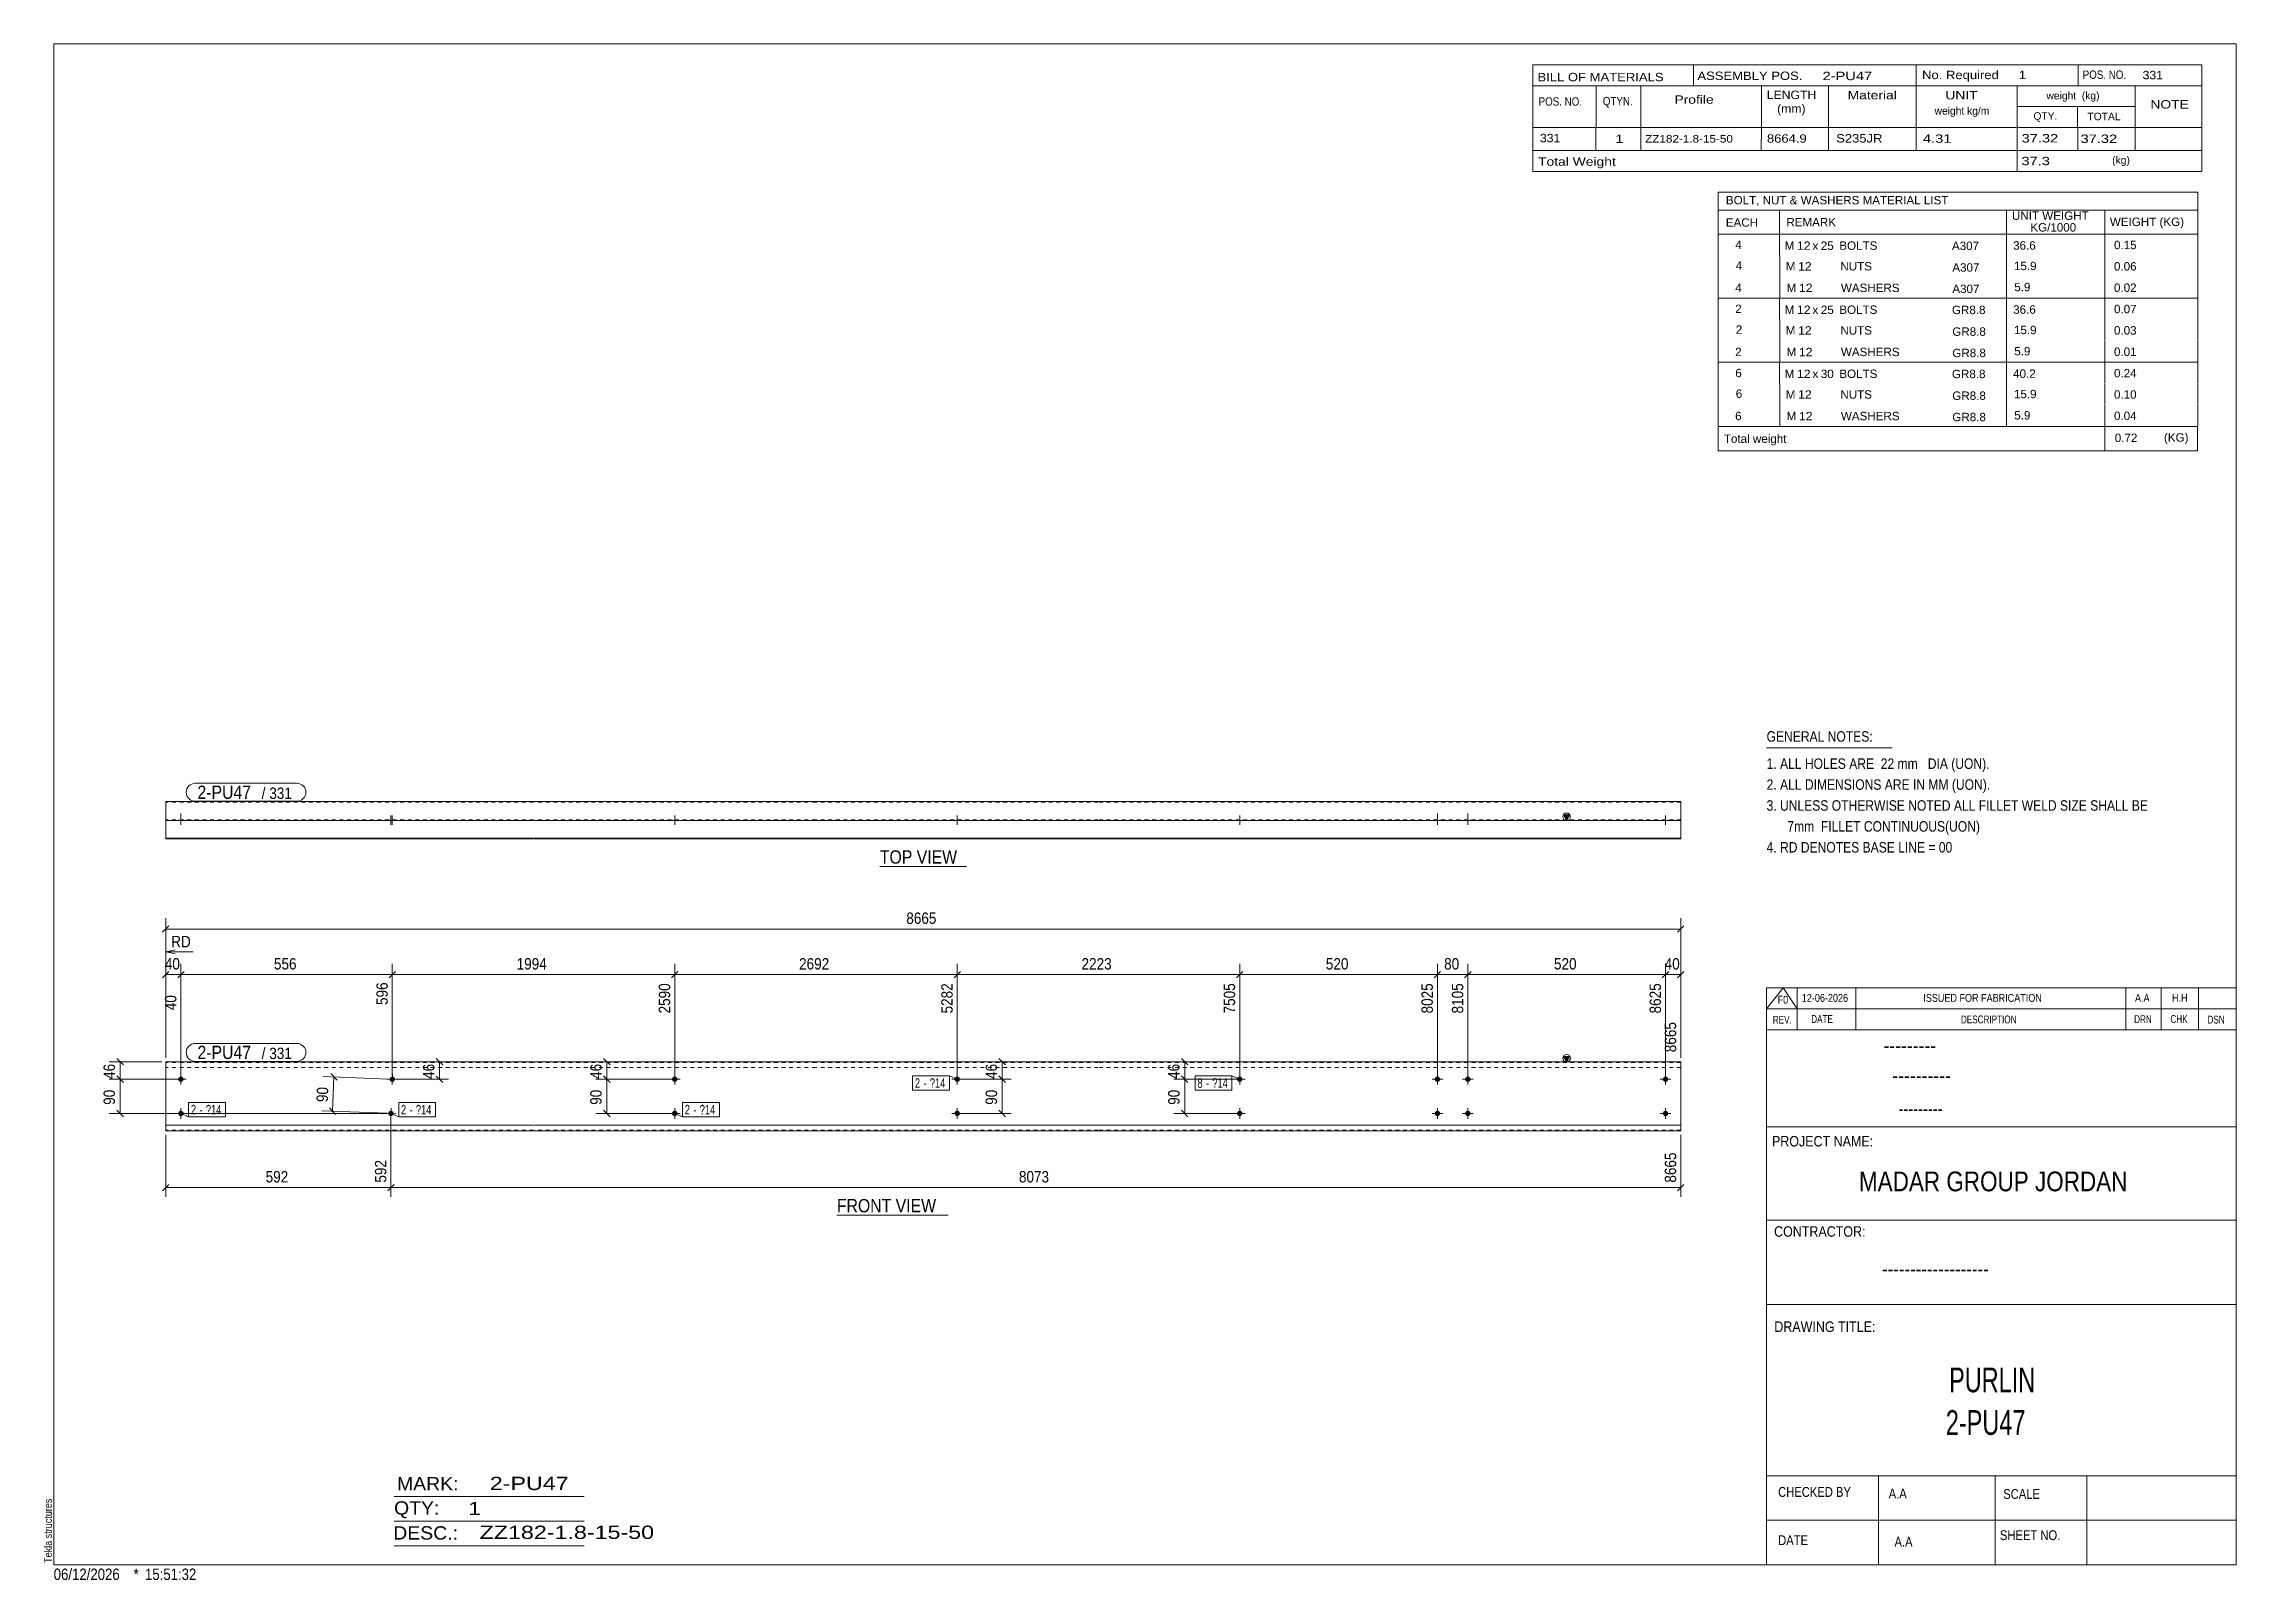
# Model space of a CAD drawing. Header units: millimetres. Extents: x 2 to 579, y 1 to 405.
import ezdxf

# ---------------------------------------------------------------- set-up
doc = ezdxf.new("R2010")
doc.units = ezdxf.units.MM
doc.linetypes.add('XKITLINE00', pattern=[0])
doc.linetypes.add('XKITLINE01', pattern=[4, 1, -1, 1, -1])
for name, color, linetype, lineweight in [('Bolt', 3, 'Continuous', 0), ('BoltMark', 7, 'Continuous', 0), ('Dimensions', 7, 'Continuous', 0), ('DrawingSheet', 5, 'Continuous', 0), ('OtherObjectType', 7, 'Continuous', 0), ('Part', 2, 'Continuous', 0), ('PartMark', 7, 'Continuous', 0)]:
    doc.layers.add(name, color=color, linetype=linetype, lineweight=lineweight)
doc.styles.add('@ARIAL_UNICODE_MS_BOLD', font='ARIAL.TTF')
doc.styles.add('ARIAL', font='ARIAL.TTF')
doc.styles.add('ARIAL_NARROW', font='ARIALN.TTF')
doc.styles.add('COMIC_SANS_MS_BOLD', font='COMICBD.TTF')
doc.styles.add('SWIS721_EX_BT', font='ARIAL.TTF')
doc.styles.add('SWISSE', font='ARIAL.TTF')

# ---------------------------------------------------------------- blocks, each defined once
blk = doc.blocks.new('*A1')
at = {"layer": 'Bolt'}
for points in [[(243.33, 132.67), (243.32, 132.63), (243.32, 132.6), (243.31, 132.56), (243.3, 132.53), (243.3, 132.5), (243.28, 132.46), (243.27, 132.43), (243.26, 132.4), (243.24, 132.37), (243.23, 132.34), (243.21, 132.31), (243.19, 132.28), (243.17, 132.26), (243.14, 132.23), (243.12, 132.2), (243.1, 132.18), (243.07, 132.16), (243.04, 132.14), (243.01, 132.12), (242.99, 132.1), (242.96, 132.08), (242.93, 132.07), (242.89, 132.05), (242.86, 132.04), (242.83, 132.03), (242.8, 132.02), (242.76, 132.01), (242.73, 132.01), (242.69, 132), (242.66, 132), (242.63, 132), (242.59, 132), (242.56, 132), (242.52, 132.01), (242.49, 132.01), (242.46, 132.02), (242.42, 132.03), (242.39, 132.04), (242.36, 132.05), (242.33, 132.07), (242.3, 132.08), (242.27, 132.1), (242.24, 132.12), (242.21, 132.14), (242.18, 132.16), (242.16, 132.18), (242.13, 132.2), (242.11, 132.23), (242.08, 132.26), (242.06, 132.28), (242.04, 132.31), (242.03, 132.34), (242.01, 132.37), (241.99, 132.4), (241.98, 132.43), (241.97, 132.46), (241.96, 132.5), (241.95, 132.53), (241.94, 132.56), (241.93, 132.6), (241.93, 132.63), (241.93, 132.67), (241.93, 132.7), (241.93, 132.73), (241.93, 132.77), (241.93, 132.8), (241.94, 132.84), (241.95, 132.87), (241.96, 132.9), (241.97, 132.94), (241.98, 132.97), (241.99, 133), (242.01, 133.03), (242.03, 133.06), (242.04, 133.09), (242.06, 133.12), (242.08, 133.14), (242.11, 133.17), (242.13, 133.19), (242.16, 133.22), (242.18, 133.24), (242.21, 133.26), (242.24, 133.28), (242.27, 133.3), (242.3, 133.32), (242.33, 133.33), (242.36, 133.35), (242.39, 133.36), (242.42, 133.37), (242.46, 133.38), (242.49, 133.39), (242.52, 133.39), (242.56, 133.4), (242.59, 133.4), (242.63, 133.4), (242.66, 133.4), (242.69, 133.4), (242.73, 133.39), (242.76, 133.39), (242.8, 133.38), (242.83, 133.37), (242.86, 133.36), (242.89, 133.35), (242.93, 133.33), (242.96, 133.32), (242.99, 133.3), (243.01, 133.28), (243.04, 133.26), (243.07, 133.24), (243.1, 133.22), (243.12, 133.19), (243.14, 133.17), (243.17, 133.14), (243.19, 133.12), (243.21, 133.09), (243.23, 133.06), (243.24, 133.03), (243.26, 133), (243.27, 132.97), (243.28, 132.94), (243.3, 132.9), (243.3, 132.87), (243.31, 132.84), (243.32, 132.8), (243.32, 132.77), (243.33, 132.73), (243.33, 132.7)], [(243.33, 123.67), (243.32, 123.63), (243.32, 123.6), (243.31, 123.56), (243.3, 123.53), (243.3, 123.5), (243.28, 123.46), (243.27, 123.43), (243.26, 123.4), (243.24, 123.37), (243.23, 123.34), (243.21, 123.31), (243.19, 123.28), (243.17, 123.26), (243.14, 123.23), (243.12, 123.2), (243.1, 123.18), (243.07, 123.16), (243.04, 123.14), (243.01, 123.12), (242.99, 123.1), (242.96, 123.08), (242.93, 123.07), (242.89, 123.05), (242.86, 123.04), (242.83, 123.03), (242.8, 123.02), (242.76, 123.01), (242.73, 123.01), (242.69, 123), (242.66, 123), (242.63, 123), (242.59, 123), (242.56, 123), (242.52, 123.01), (242.49, 123.01), (242.46, 123.02), (242.42, 123.03), (242.39, 123.04), (242.36, 123.05), (242.33, 123.07), (242.3, 123.08), (242.27, 123.1), (242.24, 123.12), (242.21, 123.14), (242.18, 123.16), (242.16, 123.18), (242.13, 123.2), (242.11, 123.23), (242.08, 123.26), (242.06, 123.28), (242.04, 123.31), (242.03, 123.34), (242.01, 123.37), (241.99, 123.4), (241.98, 123.43), (241.97, 123.46), (241.96, 123.5), (241.95, 123.53), (241.94, 123.56), (241.93, 123.6), (241.93, 123.63), (241.93, 123.67), (241.93, 123.7), (241.93, 123.73), (241.93, 123.77), (241.93, 123.8), (241.94, 123.84), (241.95, 123.87), (241.96, 123.9), (241.97, 123.94), (241.98, 123.97), (241.99, 124), (242.01, 124.03), (242.03, 124.06), (242.04, 124.09), (242.06, 124.12), (242.08, 124.14), (242.11, 124.17), (242.13, 124.19), (242.16, 124.22), (242.18, 124.24), (242.21, 124.26), (242.24, 124.28), (242.27, 124.3), (242.3, 124.32), (242.33, 124.33), (242.36, 124.35), (242.39, 124.36), (242.42, 124.37), (242.46, 124.38), (242.49, 124.39), (242.52, 124.39), (242.56, 124.4), (242.59, 124.4), (242.63, 124.4), (242.66, 124.4), (242.69, 124.4), (242.73, 124.39), (242.76, 124.39), (242.8, 124.38), (242.83, 124.37), (242.86, 124.36), (242.89, 124.35), (242.93, 124.33), (242.96, 124.32), (242.99, 124.3), (243.01, 124.28), (243.04, 124.26), (243.07, 124.24), (243.1, 124.22), (243.12, 124.19), (243.14, 124.17), (243.17, 124.14), (243.19, 124.12), (243.21, 124.09), (243.23, 124.06), (243.24, 124.03), (243.26, 124), (243.27, 123.97), (243.28, 123.94), (243.3, 123.9), (243.3, 123.87), (243.31, 123.84), (243.32, 123.8), (243.32, 123.77), (243.33, 123.73), (243.33, 123.7)]]:
    blk.add_hatch(color=3, dxfattribs=at).paths.add_polyline_path(points, flags=17)
at = {"layer": 'Bolt', "color": 3, "linetype": 'XKITLINE00', "lineweight": 0}
for p, q in [((241.23, 132.7), (244.03, 132.7)), ((242.63, 134.1), (242.63, 131.3)), ((241.23, 123.7), (244.03, 123.7)), ((242.63, 125.1), (242.63, 122.3))]:
    blk.add_line(p, q, dxfattribs=at)
blk = doc.blocks.new('*A2')
at = {"layer": 'Bolt'}
for points in [[(169.03, 132.67), (169.03, 132.63), (169.02, 132.6), (169.02, 132.56), (169.01, 132.53), (169, 132.5), (168.99, 132.46), (168.98, 132.43), (168.96, 132.4), (168.95, 132.37), (168.93, 132.34), (168.91, 132.31), (168.89, 132.28), (168.87, 132.26), (168.85, 132.23), (168.83, 132.2), (168.8, 132.18), (168.78, 132.16), (168.75, 132.14), (168.72, 132.12), (168.69, 132.1), (168.66, 132.08), (168.63, 132.07), (168.6, 132.05), (168.57, 132.04), (168.54, 132.03), (168.5, 132.02), (168.47, 132.01), (168.43, 132.01), (168.4, 132), (168.37, 132), (168.33, 132), (168.3, 132), (168.26, 132), (168.23, 132.01), (168.2, 132.01), (168.16, 132.02), (168.13, 132.03), (168.1, 132.04), (168.06, 132.05), (168.03, 132.07), (168, 132.08), (167.97, 132.1), (167.94, 132.12), (167.91, 132.14), (167.89, 132.16), (167.86, 132.18), (167.84, 132.2), (167.81, 132.23), (167.79, 132.26), (167.77, 132.28), (167.75, 132.31), (167.73, 132.34), (167.71, 132.37), (167.7, 132.4), (167.69, 132.43), (167.67, 132.46), (167.66, 132.5), (167.65, 132.53), (167.65, 132.56), (167.64, 132.6), (167.64, 132.63), (167.63, 132.67), (167.63, 132.7), (167.63, 132.73), (167.64, 132.77), (167.64, 132.8), (167.65, 132.84), (167.65, 132.87), (167.66, 132.9), (167.67, 132.94), (167.69, 132.97), (167.7, 133), (167.71, 133.03), (167.73, 133.06), (167.75, 133.09), (167.77, 133.12), (167.79, 133.14), (167.81, 133.17), (167.84, 133.19), (167.86, 133.22), (167.89, 133.24), (167.91, 133.26), (167.94, 133.28), (167.97, 133.3), (168, 133.32), (168.03, 133.33), (168.06, 133.35), (168.1, 133.36), (168.13, 133.37), (168.16, 133.38), (168.2, 133.39), (168.23, 133.39), (168.26, 133.4), (168.3, 133.4), (168.33, 133.4), (168.37, 133.4), (168.4, 133.4), (168.43, 133.39), (168.47, 133.39), (168.5, 133.38), (168.54, 133.37), (168.57, 133.36), (168.6, 133.35), (168.63, 133.33), (168.66, 133.32), (168.69, 133.3), (168.72, 133.28), (168.75, 133.26), (168.78, 133.24), (168.8, 133.22), (168.83, 133.19), (168.85, 133.17), (168.87, 133.14), (168.89, 133.12), (168.91, 133.09), (168.93, 133.06), (168.95, 133.03), (168.96, 133), (168.98, 132.97), (168.99, 132.94), (169, 132.9), (169.01, 132.87), (169.02, 132.84), (169.02, 132.8), (169.03, 132.77), (169.03, 132.73), (169.03, 132.7)], [(169.03, 123.67), (169.03, 123.63), (169.02, 123.6), (169.02, 123.56), (169.01, 123.53), (169, 123.5), (168.99, 123.46), (168.98, 123.43), (168.96, 123.4), (168.95, 123.37), (168.93, 123.34), (168.91, 123.31), (168.89, 123.28), (168.87, 123.26), (168.85, 123.23), (168.83, 123.2), (168.8, 123.18), (168.78, 123.16), (168.75, 123.14), (168.72, 123.12), (168.69, 123.1), (168.66, 123.08), (168.63, 123.07), (168.6, 123.05), (168.57, 123.04), (168.54, 123.03), (168.5, 123.02), (168.47, 123.01), (168.43, 123.01), (168.4, 123), (168.37, 123), (168.33, 123), (168.3, 123), (168.26, 123), (168.23, 123.01), (168.2, 123.01), (168.16, 123.02), (168.13, 123.03), (168.1, 123.04), (168.06, 123.05), (168.03, 123.07), (168, 123.08), (167.97, 123.1), (167.94, 123.12), (167.91, 123.14), (167.89, 123.16), (167.86, 123.18), (167.84, 123.2), (167.81, 123.23), (167.79, 123.26), (167.77, 123.28), (167.75, 123.31), (167.73, 123.34), (167.71, 123.37), (167.7, 123.4), (167.69, 123.43), (167.67, 123.46), (167.66, 123.5), (167.65, 123.53), (167.65, 123.56), (167.64, 123.6), (167.64, 123.63), (167.63, 123.67), (167.63, 123.7), (167.63, 123.73), (167.64, 123.77), (167.64, 123.8), (167.65, 123.84), (167.65, 123.87), (167.66, 123.9), (167.67, 123.94), (167.69, 123.97), (167.7, 124), (167.71, 124.03), (167.73, 124.06), (167.75, 124.09), (167.77, 124.12), (167.79, 124.14), (167.81, 124.17), (167.84, 124.19), (167.86, 124.22), (167.89, 124.24), (167.91, 124.26), (167.94, 124.28), (167.97, 124.3), (168, 124.32), (168.03, 124.33), (168.06, 124.35), (168.1, 124.36), (168.13, 124.37), (168.16, 124.38), (168.2, 124.39), (168.23, 124.39), (168.26, 124.4), (168.3, 124.4), (168.33, 124.4), (168.37, 124.4), (168.4, 124.4), (168.43, 124.39), (168.47, 124.39), (168.5, 124.38), (168.54, 124.37), (168.57, 124.36), (168.6, 124.35), (168.63, 124.33), (168.66, 124.32), (168.69, 124.3), (168.72, 124.28), (168.75, 124.26), (168.78, 124.24), (168.8, 124.22), (168.83, 124.19), (168.85, 124.17), (168.87, 124.14), (168.89, 124.12), (168.91, 124.09), (168.93, 124.06), (168.95, 124.03), (168.96, 124), (168.98, 123.97), (168.99, 123.94), (169, 123.9), (169.01, 123.87), (169.02, 123.84), (169.02, 123.8), (169.03, 123.77), (169.03, 123.73), (169.03, 123.7)]]:
    blk.add_hatch(color=3, dxfattribs=at).paths.add_polyline_path(points, flags=17)
at = {"layer": 'Bolt', "color": 3, "linetype": 'XKITLINE00', "lineweight": 0}
for p, q in [((166.93, 132.7), (169.73, 132.7)), ((168.33, 134.1), (168.33, 131.3)), ((166.93, 123.7), (169.73, 123.7)), ((168.33, 125.1), (168.33, 122.3))]:
    blk.add_line(p, q, dxfattribs=at)
blk = doc.blocks.new('*A3')
at = {"layer": 'Bolt'}
for points in [[(369.62, 132.67), (369.62, 132.63), (369.61, 132.6), (369.61, 132.56), (369.6, 132.53), (369.59, 132.5), (369.58, 132.46), (369.57, 132.43), (369.55, 132.4), (369.54, 132.37), (369.52, 132.34), (369.5, 132.31), (369.48, 132.28), (369.46, 132.26), (369.44, 132.23), (369.41, 132.2), (369.39, 132.18), (369.36, 132.16), (369.34, 132.14), (369.31, 132.12), (369.28, 132.1), (369.25, 132.08), (369.22, 132.07), (369.19, 132.05), (369.16, 132.04), (369.12, 132.03), (369.09, 132.02), (369.06, 132.01), (369.02, 132.01), (368.99, 132), (368.95, 132), (368.92, 132), (368.89, 132), (368.85, 132), (368.82, 132.01), (368.78, 132.01), (368.75, 132.02), (368.72, 132.03), (368.68, 132.04), (368.65, 132.05), (368.62, 132.07), (368.59, 132.08), (368.56, 132.1), (368.53, 132.12), (368.5, 132.14), (368.48, 132.16), (368.45, 132.18), (368.42, 132.2), (368.4, 132.23), (368.38, 132.26), (368.36, 132.28), (368.34, 132.31), (368.32, 132.34), (368.3, 132.37), (368.29, 132.4), (368.27, 132.43), (368.26, 132.46), (368.25, 132.5), (368.24, 132.53), (368.23, 132.56), (368.23, 132.6), (368.22, 132.63), (368.22, 132.67), (368.22, 132.7), (368.22, 132.73), (368.22, 132.77), (368.23, 132.8), (368.23, 132.84), (368.24, 132.87), (368.25, 132.9), (368.26, 132.94), (368.27, 132.97), (368.29, 133), (368.3, 133.03), (368.32, 133.06), (368.34, 133.09), (368.36, 133.12), (368.38, 133.14), (368.4, 133.17), (368.42, 133.19), (368.45, 133.22), (368.48, 133.24), (368.5, 133.26), (368.53, 133.28), (368.56, 133.3), (368.59, 133.32), (368.62, 133.33), (368.65, 133.35), (368.68, 133.36), (368.72, 133.37), (368.75, 133.38), (368.78, 133.39), (368.82, 133.39), (368.85, 133.4), (368.89, 133.4), (368.92, 133.4), (368.95, 133.4), (368.99, 133.4), (369.02, 133.39), (369.06, 133.39), (369.09, 133.38), (369.12, 133.37), (369.16, 133.36), (369.19, 133.35), (369.22, 133.33), (369.25, 133.32), (369.28, 133.3), (369.31, 133.28), (369.34, 133.26), (369.36, 133.24), (369.39, 133.22), (369.41, 133.19), (369.44, 133.17), (369.46, 133.14), (369.48, 133.12), (369.5, 133.09), (369.52, 133.06), (369.54, 133.03), (369.55, 133), (369.57, 132.97), (369.58, 132.94), (369.59, 132.9), (369.6, 132.87), (369.61, 132.84), (369.61, 132.8), (369.62, 132.77), (369.62, 132.73), (369.62, 132.7)], [(377.62, 132.67), (377.62, 132.63), (377.61, 132.6), (377.61, 132.56), (377.6, 132.53), (377.59, 132.5), (377.58, 132.46), (377.57, 132.43), (377.55, 132.4), (377.54, 132.37), (377.52, 132.34), (377.5, 132.31), (377.48, 132.28), (377.46, 132.26), (377.44, 132.23), (377.41, 132.2), (377.39, 132.18), (377.36, 132.16), (377.34, 132.14), (377.31, 132.12), (377.28, 132.1), (377.25, 132.08), (377.22, 132.07), (377.19, 132.05), (377.16, 132.04), (377.12, 132.03), (377.09, 132.02), (377.06, 132.01), (377.02, 132.01), (376.99, 132), (376.95, 132), (376.92, 132), (376.89, 132), (376.85, 132), (376.82, 132.01), (376.78, 132.01), (376.75, 132.02), (376.72, 132.03), (376.68, 132.04), (376.65, 132.05), (376.62, 132.07), (376.59, 132.08), (376.56, 132.1), (376.53, 132.12), (376.5, 132.14), (376.48, 132.16), (376.45, 132.18), (376.42, 132.2), (376.4, 132.23), (376.38, 132.26), (376.36, 132.28), (376.34, 132.31), (376.32, 132.34), (376.3, 132.37), (376.29, 132.4), (376.27, 132.43), (376.26, 132.46), (376.25, 132.5), (376.24, 132.53), (376.23, 132.56), (376.23, 132.6), (376.22, 132.63), (376.22, 132.67), (376.22, 132.7), (376.22, 132.73), (376.22, 132.77), (376.23, 132.8), (376.23, 132.84), (376.24, 132.87), (376.25, 132.9), (376.26, 132.94), (376.27, 132.97), (376.29, 133), (376.3, 133.03), (376.32, 133.06), (376.34, 133.09), (376.36, 133.12), (376.38, 133.14), (376.4, 133.17), (376.42, 133.19), (376.45, 133.22), (376.48, 133.24), (376.5, 133.26), (376.53, 133.28), (376.56, 133.3), (376.59, 133.32), (376.62, 133.33), (376.65, 133.35), (376.68, 133.36), (376.72, 133.37), (376.75, 133.38), (376.78, 133.39), (376.82, 133.39), (376.85, 133.4), (376.89, 133.4), (376.92, 133.4), (376.95, 133.4), (376.99, 133.4), (377.02, 133.39), (377.06, 133.39), (377.09, 133.38), (377.12, 133.37), (377.16, 133.36), (377.19, 133.35), (377.22, 133.33), (377.25, 133.32), (377.28, 133.3), (377.31, 133.28), (377.34, 133.26), (377.36, 133.24), (377.39, 133.22), (377.41, 133.19), (377.44, 133.17), (377.46, 133.14), (377.48, 133.12), (377.5, 133.09), (377.52, 133.06), (377.54, 133.03), (377.55, 133), (377.57, 132.97), (377.58, 132.94), (377.59, 132.9), (377.6, 132.87), (377.61, 132.84), (377.61, 132.8), (377.62, 132.77), (377.62, 132.73), (377.62, 132.7)], [(369.62, 123.67), (369.62, 123.63), (369.61, 123.6), (369.61, 123.56), (369.6, 123.53), (369.59, 123.5), (369.58, 123.46), (369.57, 123.43), (369.55, 123.4), (369.54, 123.37), (369.52, 123.34), (369.5, 123.31), (369.48, 123.28), (369.46, 123.26), (369.44, 123.23), (369.41, 123.2), (369.39, 123.18), (369.36, 123.16), (369.34, 123.14), (369.31, 123.12), (369.28, 123.1), (369.25, 123.08), (369.22, 123.07), (369.19, 123.05), (369.16, 123.04), (369.12, 123.03), (369.09, 123.02), (369.06, 123.01), (369.02, 123.01), (368.99, 123), (368.95, 123), (368.92, 123), (368.89, 123), (368.85, 123), (368.82, 123.01), (368.78, 123.01), (368.75, 123.02), (368.72, 123.03), (368.68, 123.04), (368.65, 123.05), (368.62, 123.07), (368.59, 123.08), (368.56, 123.1), (368.53, 123.12), (368.5, 123.14), (368.48, 123.16), (368.45, 123.18), (368.42, 123.2), (368.4, 123.23), (368.38, 123.26), (368.36, 123.28), (368.34, 123.31), (368.32, 123.34), (368.3, 123.37), (368.29, 123.4), (368.27, 123.43), (368.26, 123.46), (368.25, 123.5), (368.24, 123.53), (368.23, 123.56), (368.23, 123.6), (368.22, 123.63), (368.22, 123.67), (368.22, 123.7), (368.22, 123.73), (368.22, 123.77), (368.23, 123.8), (368.23, 123.84), (368.24, 123.87), (368.25, 123.9), (368.26, 123.94), (368.27, 123.97), (368.29, 124), (368.3, 124.03), (368.32, 124.06), (368.34, 124.09), (368.36, 124.12), (368.38, 124.14), (368.4, 124.17), (368.42, 124.19), (368.45, 124.22), (368.48, 124.24), (368.5, 124.26), (368.53, 124.28), (368.56, 124.3), (368.59, 124.32), (368.62, 124.33), (368.65, 124.35), (368.68, 124.36), (368.72, 124.37), (368.75, 124.38), (368.78, 124.39), (368.82, 124.39), (368.85, 124.4), (368.89, 124.4), (368.92, 124.4), (368.95, 124.4), (368.99, 124.4), (369.02, 124.39), (369.06, 124.39), (369.09, 124.38), (369.12, 124.37), (369.16, 124.36), (369.19, 124.35), (369.22, 124.33), (369.25, 124.32), (369.28, 124.3), (369.31, 124.28), (369.34, 124.26), (369.36, 124.24), (369.39, 124.22), (369.41, 124.19), (369.44, 124.17), (369.46, 124.14), (369.48, 124.12), (369.5, 124.09), (369.52, 124.06), (369.54, 124.03), (369.55, 124), (369.57, 123.97), (369.58, 123.94), (369.59, 123.9), (369.6, 123.87), (369.61, 123.84), (369.61, 123.8), (369.62, 123.77), (369.62, 123.73), (369.62, 123.7)], [(377.62, 123.67), (377.62, 123.63), (377.61, 123.6), (377.61, 123.56), (377.6, 123.53), (377.59, 123.5), (377.58, 123.46), (377.57, 123.43), (377.55, 123.4), (377.54, 123.37), (377.52, 123.34), (377.5, 123.31), (377.48, 123.28), (377.46, 123.26), (377.44, 123.23), (377.41, 123.2), (377.39, 123.18), (377.36, 123.16), (377.34, 123.14), (377.31, 123.12), (377.28, 123.1), (377.25, 123.08), (377.22, 123.07), (377.19, 123.05), (377.16, 123.04), (377.12, 123.03), (377.09, 123.02), (377.06, 123.01), (377.02, 123.01), (376.99, 123), (376.95, 123), (376.92, 123), (376.89, 123), (376.85, 123), (376.82, 123.01), (376.78, 123.01), (376.75, 123.02), (376.72, 123.03), (376.68, 123.04), (376.65, 123.05), (376.62, 123.07), (376.59, 123.08), (376.56, 123.1), (376.53, 123.12), (376.5, 123.14), (376.48, 123.16), (376.45, 123.18), (376.42, 123.2), (376.4, 123.23), (376.38, 123.26), (376.36, 123.28), (376.34, 123.31), (376.32, 123.34), (376.3, 123.37), (376.29, 123.4), (376.27, 123.43), (376.26, 123.46), (376.25, 123.5), (376.24, 123.53), (376.23, 123.56), (376.23, 123.6), (376.22, 123.63), (376.22, 123.67), (376.22, 123.7), (376.22, 123.73), (376.22, 123.77), (376.23, 123.8), (376.23, 123.84), (376.24, 123.87), (376.25, 123.9), (376.26, 123.94), (376.27, 123.97), (376.29, 124), (376.3, 124.03), (376.32, 124.06), (376.34, 124.09), (376.36, 124.12), (376.38, 124.14), (376.4, 124.17), (376.42, 124.19), (376.45, 124.22), (376.48, 124.24), (376.5, 124.26), (376.53, 124.28), (376.56, 124.3), (376.59, 124.32), (376.62, 124.33), (376.65, 124.35), (376.68, 124.36), (376.72, 124.37), (376.75, 124.38), (376.78, 124.39), (376.82, 124.39), (376.85, 124.4), (376.89, 124.4), (376.92, 124.4), (376.95, 124.4), (376.99, 124.4), (377.02, 124.39), (377.06, 124.39), (377.09, 124.38), (377.12, 124.37), (377.16, 124.36), (377.19, 124.35), (377.22, 124.33), (377.25, 124.32), (377.28, 124.3), (377.31, 124.28), (377.34, 124.26), (377.36, 124.24), (377.39, 124.22), (377.41, 124.19), (377.44, 124.17), (377.46, 124.14), (377.48, 124.12), (377.5, 124.09), (377.52, 124.06), (377.54, 124.03), (377.55, 124), (377.57, 123.97), (377.58, 123.94), (377.59, 123.9), (377.6, 123.87), (377.61, 123.84), (377.61, 123.8), (377.62, 123.77), (377.62, 123.73), (377.62, 123.7)]]:
    blk.add_hatch(color=3, dxfattribs=at).paths.add_polyline_path(points, flags=17)
at = {"layer": 'Bolt', "color": 3, "linetype": 'XKITLINE00', "lineweight": 0}
for p, q in [((367.52, 132.7), (370.32, 132.7)), ((368.92, 134.1), (368.92, 131.3)), ((375.52, 132.7), (378.32, 132.7)), ((376.92, 134.1), (376.92, 131.3)), ((367.52, 123.7), (370.32, 123.7)), ((368.92, 125.1), (368.92, 122.3)), ((375.52, 123.7), (378.32, 123.7)), ((376.92, 125.1), (376.92, 122.3))]:
    blk.add_line(p, q, dxfattribs=at)
blk = doc.blocks.new('*A4')
at = {"layer": 'Bolt'}
for points in [[(317.62, 132.67), (317.62, 132.63), (317.61, 132.6), (317.61, 132.56), (317.6, 132.53), (317.59, 132.5), (317.58, 132.46), (317.57, 132.43), (317.55, 132.4), (317.54, 132.37), (317.52, 132.34), (317.5, 132.31), (317.48, 132.28), (317.46, 132.26), (317.44, 132.23), (317.41, 132.2), (317.39, 132.18), (317.36, 132.16), (317.34, 132.14), (317.31, 132.12), (317.28, 132.1), (317.25, 132.08), (317.22, 132.07), (317.19, 132.05), (317.16, 132.04), (317.12, 132.03), (317.09, 132.02), (317.06, 132.01), (317.02, 132.01), (316.99, 132), (316.95, 132), (316.92, 132), (316.89, 132), (316.85, 132), (316.82, 132.01), (316.78, 132.01), (316.75, 132.02), (316.72, 132.03), (316.68, 132.04), (316.65, 132.05), (316.62, 132.07), (316.59, 132.08), (316.56, 132.1), (316.53, 132.12), (316.5, 132.14), (316.48, 132.16), (316.45, 132.18), (316.42, 132.2), (316.4, 132.23), (316.38, 132.26), (316.36, 132.28), (316.34, 132.31), (316.32, 132.34), (316.3, 132.37), (316.29, 132.4), (316.27, 132.43), (316.26, 132.46), (316.25, 132.5), (316.24, 132.53), (316.23, 132.56), (316.23, 132.6), (316.22, 132.63), (316.22, 132.67), (316.22, 132.7), (316.22, 132.73), (316.22, 132.77), (316.23, 132.8), (316.23, 132.84), (316.24, 132.87), (316.25, 132.9), (316.26, 132.94), (316.27, 132.97), (316.29, 133), (316.3, 133.03), (316.32, 133.06), (316.34, 133.09), (316.36, 133.12), (316.38, 133.14), (316.4, 133.17), (316.42, 133.19), (316.45, 133.22), (316.48, 133.24), (316.5, 133.26), (316.53, 133.28), (316.56, 133.3), (316.59, 133.32), (316.62, 133.33), (316.65, 133.35), (316.68, 133.36), (316.72, 133.37), (316.75, 133.38), (316.78, 133.39), (316.82, 133.39), (316.85, 133.4), (316.89, 133.4), (316.92, 133.4), (316.95, 133.4), (316.99, 133.4), (317.02, 133.39), (317.06, 133.39), (317.09, 133.38), (317.12, 133.37), (317.16, 133.36), (317.19, 133.35), (317.22, 133.33), (317.25, 133.32), (317.28, 133.3), (317.31, 133.28), (317.34, 133.26), (317.36, 133.24), (317.39, 133.22), (317.41, 133.19), (317.44, 133.17), (317.46, 133.14), (317.48, 133.12), (317.5, 133.09), (317.52, 133.06), (317.54, 133.03), (317.55, 133), (317.57, 132.97), (317.58, 132.94), (317.59, 132.9), (317.6, 132.87), (317.61, 132.84), (317.61, 132.8), (317.62, 132.77), (317.62, 132.73), (317.62, 132.7)], [(429.62, 132.67), (429.62, 132.63), (429.61, 132.6), (429.61, 132.56), (429.6, 132.53), (429.59, 132.5), (429.58, 132.46), (429.57, 132.43), (429.55, 132.4), (429.54, 132.37), (429.52, 132.34), (429.5, 132.31), (429.48, 132.28), (429.46, 132.26), (429.44, 132.23), (429.41, 132.2), (429.39, 132.18), (429.36, 132.16), (429.34, 132.14), (429.31, 132.12), (429.28, 132.1), (429.25, 132.08), (429.22, 132.07), (429.19, 132.05), (429.16, 132.04), (429.12, 132.03), (429.09, 132.02), (429.06, 132.01), (429.02, 132.01), (428.99, 132), (428.95, 132), (428.92, 132), (428.89, 132), (428.85, 132), (428.82, 132.01), (428.78, 132.01), (428.75, 132.02), (428.72, 132.03), (428.68, 132.04), (428.65, 132.05), (428.62, 132.07), (428.59, 132.08), (428.56, 132.1), (428.53, 132.12), (428.5, 132.14), (428.48, 132.16), (428.45, 132.18), (428.42, 132.2), (428.4, 132.23), (428.38, 132.26), (428.36, 132.28), (428.34, 132.31), (428.32, 132.34), (428.3, 132.37), (428.29, 132.4), (428.27, 132.43), (428.26, 132.46), (428.25, 132.5), (428.24, 132.53), (428.23, 132.56), (428.23, 132.6), (428.22, 132.63), (428.22, 132.67), (428.22, 132.7), (428.22, 132.73), (428.22, 132.77), (428.23, 132.8), (428.23, 132.84), (428.24, 132.87), (428.25, 132.9), (428.26, 132.94), (428.27, 132.97), (428.29, 133), (428.3, 133.03), (428.32, 133.06), (428.34, 133.09), (428.36, 133.12), (428.38, 133.14), (428.4, 133.17), (428.42, 133.19), (428.45, 133.22), (428.48, 133.24), (428.5, 133.26), (428.53, 133.28), (428.56, 133.3), (428.59, 133.32), (428.62, 133.33), (428.65, 133.35), (428.68, 133.36), (428.72, 133.37), (428.75, 133.38), (428.78, 133.39), (428.82, 133.39), (428.85, 133.4), (428.89, 133.4), (428.92, 133.4), (428.95, 133.4), (428.99, 133.4), (429.02, 133.39), (429.06, 133.39), (429.09, 133.38), (429.12, 133.37), (429.16, 133.36), (429.19, 133.35), (429.22, 133.33), (429.25, 133.32), (429.28, 133.3), (429.31, 133.28), (429.34, 133.26), (429.36, 133.24), (429.39, 133.22), (429.41, 133.19), (429.44, 133.17), (429.46, 133.14), (429.48, 133.12), (429.5, 133.09), (429.52, 133.06), (429.54, 133.03), (429.55, 133), (429.57, 132.97), (429.58, 132.94), (429.59, 132.9), (429.6, 132.87), (429.61, 132.84), (429.61, 132.8), (429.62, 132.77), (429.62, 132.73), (429.62, 132.7)], [(317.62, 123.67), (317.62, 123.63), (317.61, 123.6), (317.61, 123.56), (317.6, 123.53), (317.59, 123.5), (317.58, 123.46), (317.57, 123.43), (317.55, 123.4), (317.54, 123.37), (317.52, 123.34), (317.5, 123.31), (317.48, 123.28), (317.46, 123.26), (317.44, 123.23), (317.41, 123.2), (317.39, 123.18), (317.36, 123.16), (317.34, 123.14), (317.31, 123.12), (317.28, 123.1), (317.25, 123.08), (317.22, 123.07), (317.19, 123.05), (317.16, 123.04), (317.12, 123.03), (317.09, 123.02), (317.06, 123.01), (317.02, 123.01), (316.99, 123), (316.95, 123), (316.92, 123), (316.89, 123), (316.85, 123), (316.82, 123.01), (316.78, 123.01), (316.75, 123.02), (316.72, 123.03), (316.68, 123.04), (316.65, 123.05), (316.62, 123.07), (316.59, 123.08), (316.56, 123.1), (316.53, 123.12), (316.5, 123.14), (316.48, 123.16), (316.45, 123.18), (316.42, 123.2), (316.4, 123.23), (316.38, 123.26), (316.36, 123.28), (316.34, 123.31), (316.32, 123.34), (316.3, 123.37), (316.29, 123.4), (316.27, 123.43), (316.26, 123.46), (316.25, 123.5), (316.24, 123.53), (316.23, 123.56), (316.23, 123.6), (316.22, 123.63), (316.22, 123.67), (316.22, 123.7), (316.22, 123.73), (316.22, 123.77), (316.23, 123.8), (316.23, 123.84), (316.24, 123.87), (316.25, 123.9), (316.26, 123.94), (316.27, 123.97), (316.29, 124), (316.3, 124.03), (316.32, 124.06), (316.34, 124.09), (316.36, 124.12), (316.38, 124.14), (316.4, 124.17), (316.42, 124.19), (316.45, 124.22), (316.48, 124.24), (316.5, 124.26), (316.53, 124.28), (316.56, 124.3), (316.59, 124.32), (316.62, 124.33), (316.65, 124.35), (316.68, 124.36), (316.72, 124.37), (316.75, 124.38), (316.78, 124.39), (316.82, 124.39), (316.85, 124.4), (316.89, 124.4), (316.92, 124.4), (316.95, 124.4), (316.99, 124.4), (317.02, 124.39), (317.06, 124.39), (317.09, 124.38), (317.12, 124.37), (317.16, 124.36), (317.19, 124.35), (317.22, 124.33), (317.25, 124.32), (317.28, 124.3), (317.31, 124.28), (317.34, 124.26), (317.36, 124.24), (317.39, 124.22), (317.41, 124.19), (317.44, 124.17), (317.46, 124.14), (317.48, 124.12), (317.5, 124.09), (317.52, 124.06), (317.54, 124.03), (317.55, 124), (317.57, 123.97), (317.58, 123.94), (317.59, 123.9), (317.6, 123.87), (317.61, 123.84), (317.61, 123.8), (317.62, 123.77), (317.62, 123.73), (317.62, 123.7)], [(429.62, 123.67), (429.62, 123.63), (429.61, 123.6), (429.61, 123.56), (429.6, 123.53), (429.59, 123.5), (429.58, 123.46), (429.57, 123.43), (429.55, 123.4), (429.54, 123.37), (429.52, 123.34), (429.5, 123.31), (429.48, 123.28), (429.46, 123.26), (429.44, 123.23), (429.41, 123.2), (429.39, 123.18), (429.36, 123.16), (429.34, 123.14), (429.31, 123.12), (429.28, 123.1), (429.25, 123.08), (429.22, 123.07), (429.19, 123.05), (429.16, 123.04), (429.12, 123.03), (429.09, 123.02), (429.06, 123.01), (429.02, 123.01), (428.99, 123), (428.95, 123), (428.92, 123), (428.89, 123), (428.85, 123), (428.82, 123.01), (428.78, 123.01), (428.75, 123.02), (428.72, 123.03), (428.68, 123.04), (428.65, 123.05), (428.62, 123.07), (428.59, 123.08), (428.56, 123.1), (428.53, 123.12), (428.5, 123.14), (428.48, 123.16), (428.45, 123.18), (428.42, 123.2), (428.4, 123.23), (428.38, 123.26), (428.36, 123.28), (428.34, 123.31), (428.32, 123.34), (428.3, 123.37), (428.29, 123.4), (428.27, 123.43), (428.26, 123.46), (428.25, 123.5), (428.24, 123.53), (428.23, 123.56), (428.23, 123.6), (428.22, 123.63), (428.22, 123.67), (428.22, 123.7), (428.22, 123.73), (428.22, 123.77), (428.23, 123.8), (428.23, 123.84), (428.24, 123.87), (428.25, 123.9), (428.26, 123.94), (428.27, 123.97), (428.29, 124), (428.3, 124.03), (428.32, 124.06), (428.34, 124.09), (428.36, 124.12), (428.38, 124.14), (428.4, 124.17), (428.42, 124.19), (428.45, 124.22), (428.48, 124.24), (428.5, 124.26), (428.53, 124.28), (428.56, 124.3), (428.59, 124.32), (428.62, 124.33), (428.65, 124.35), (428.68, 124.36), (428.72, 124.37), (428.75, 124.38), (428.78, 124.39), (428.82, 124.39), (428.85, 124.4), (428.89, 124.4), (428.92, 124.4), (428.95, 124.4), (428.99, 124.4), (429.02, 124.39), (429.06, 124.39), (429.09, 124.38), (429.12, 124.37), (429.16, 124.36), (429.19, 124.35), (429.22, 124.33), (429.25, 124.32), (429.28, 124.3), (429.31, 124.28), (429.34, 124.26), (429.36, 124.24), (429.39, 124.22), (429.41, 124.19), (429.44, 124.17), (429.46, 124.14), (429.48, 124.12), (429.5, 124.09), (429.52, 124.06), (429.54, 124.03), (429.55, 124), (429.57, 123.97), (429.58, 123.94), (429.59, 123.9), (429.6, 123.87), (429.61, 123.84), (429.61, 123.8), (429.62, 123.77), (429.62, 123.73), (429.62, 123.7)]]:
    blk.add_hatch(color=3, dxfattribs=at).paths.add_polyline_path(points, flags=17)
at = {"layer": 'Bolt', "color": 3, "linetype": 'XKITLINE00', "lineweight": 0}
for p, q in [((315.52, 132.7), (318.32, 132.7)), ((316.92, 134.1), (316.92, 131.3)), ((427.52, 132.7), (430.32, 132.7)), ((428.92, 134.1), (428.92, 131.3)), ((315.52, 123.7), (318.32, 123.7)), ((316.92, 125.1), (316.92, 122.3)), ((427.52, 123.7), (430.32, 123.7)), ((428.92, 125.1), (428.92, 122.3))]:
    blk.add_line(p, q, dxfattribs=at)
blk = doc.blocks.new('*A5')
at = {"layer": 'Bolt'}
for points in [[(39.15, 132.67), (39.14, 132.63), (39.14, 132.6), (39.13, 132.56), (39.13, 132.53), (39.12, 132.5), (39.11, 132.46), (39.09, 132.43), (39.08, 132.4), (39.06, 132.37), (39.05, 132.34), (39.03, 132.31), (39.01, 132.28), (38.99, 132.26), (38.97, 132.23), (38.94, 132.2), (38.92, 132.18), (38.89, 132.16), (38.86, 132.14), (38.84, 132.12), (38.81, 132.1), (38.78, 132.08), (38.75, 132.07), (38.71, 132.05), (38.68, 132.04), (38.65, 132.03), (38.62, 132.02), (38.58, 132.01), (38.55, 132.01), (38.52, 132), (38.48, 132), (38.45, 132), (38.41, 132), (38.38, 132), (38.34, 132.01), (38.31, 132.01), (38.28, 132.02), (38.24, 132.03), (38.21, 132.04), (38.18, 132.05), (38.15, 132.07), (38.12, 132.08), (38.09, 132.1), (38.06, 132.12), (38.03, 132.14), (38, 132.16), (37.98, 132.18), (37.95, 132.2), (37.93, 132.23), (37.91, 132.26), (37.88, 132.28), (37.86, 132.31), (37.85, 132.34), (37.83, 132.37), (37.81, 132.4), (37.8, 132.43), (37.79, 132.46), (37.78, 132.5), (37.77, 132.53), (37.76, 132.56), (37.75, 132.6), (37.75, 132.63), (37.75, 132.67), (37.75, 132.7), (37.75, 132.73), (37.75, 132.77), (37.75, 132.8), (37.76, 132.84), (37.77, 132.87), (37.78, 132.9), (37.79, 132.94), (37.8, 132.97), (37.81, 133), (37.83, 133.03), (37.85, 133.06), (37.86, 133.09), (37.88, 133.12), (37.91, 133.14), (37.93, 133.17), (37.95, 133.19), (37.98, 133.22), (38, 133.24), (38.03, 133.26), (38.06, 133.28), (38.09, 133.3), (38.12, 133.32), (38.15, 133.33), (38.18, 133.35), (38.21, 133.36), (38.24, 133.37), (38.28, 133.38), (38.31, 133.39), (38.34, 133.39), (38.38, 133.4), (38.41, 133.4), (38.45, 133.4), (38.48, 133.4), (38.52, 133.4), (38.55, 133.39), (38.58, 133.39), (38.62, 133.38), (38.65, 133.37), (38.68, 133.36), (38.71, 133.35), (38.75, 133.33), (38.78, 133.32), (38.81, 133.3), (38.84, 133.28), (38.86, 133.26), (38.89, 133.24), (38.92, 133.22), (38.94, 133.19), (38.97, 133.17), (38.99, 133.14), (39.01, 133.12), (39.03, 133.09), (39.05, 133.06), (39.06, 133.03), (39.08, 133), (39.09, 132.97), (39.11, 132.94), (39.12, 132.9), (39.13, 132.87), (39.13, 132.84), (39.14, 132.8), (39.14, 132.77), (39.15, 132.73), (39.15, 132.7)], [(39.15, 123.67), (39.14, 123.63), (39.14, 123.6), (39.13, 123.56), (39.13, 123.53), (39.12, 123.5), (39.11, 123.46), (39.09, 123.43), (39.08, 123.4), (39.06, 123.37), (39.05, 123.34), (39.03, 123.31), (39.01, 123.28), (38.99, 123.26), (38.97, 123.23), (38.94, 123.2), (38.92, 123.18), (38.89, 123.16), (38.86, 123.14), (38.84, 123.12), (38.81, 123.1), (38.78, 123.08), (38.75, 123.07), (38.71, 123.05), (38.68, 123.04), (38.65, 123.03), (38.62, 123.02), (38.58, 123.01), (38.55, 123.01), (38.52, 123), (38.48, 123), (38.45, 123), (38.41, 123), (38.38, 123), (38.34, 123.01), (38.31, 123.01), (38.28, 123.02), (38.24, 123.03), (38.21, 123.04), (38.18, 123.05), (38.15, 123.07), (38.12, 123.08), (38.09, 123.1), (38.06, 123.12), (38.03, 123.14), (38, 123.16), (37.98, 123.18), (37.95, 123.2), (37.93, 123.23), (37.91, 123.26), (37.88, 123.28), (37.86, 123.31), (37.85, 123.34), (37.83, 123.37), (37.81, 123.4), (37.8, 123.43), (37.79, 123.46), (37.78, 123.5), (37.77, 123.53), (37.76, 123.56), (37.75, 123.6), (37.75, 123.63), (37.75, 123.67), (37.75, 123.7), (37.75, 123.73), (37.75, 123.77), (37.75, 123.8), (37.76, 123.84), (37.77, 123.87), (37.78, 123.9), (37.79, 123.94), (37.8, 123.97), (37.81, 124), (37.83, 124.03), (37.85, 124.06), (37.86, 124.09), (37.88, 124.12), (37.91, 124.14), (37.93, 124.17), (37.95, 124.19), (37.98, 124.22), (38, 124.24), (38.03, 124.26), (38.06, 124.28), (38.09, 124.3), (38.12, 124.32), (38.15, 124.33), (38.18, 124.35), (38.21, 124.36), (38.24, 124.37), (38.28, 124.38), (38.31, 124.39), (38.34, 124.39), (38.38, 124.4), (38.41, 124.4), (38.45, 124.4), (38.48, 124.4), (38.52, 124.4), (38.55, 124.39), (38.58, 124.39), (38.62, 124.38), (38.65, 124.37), (38.68, 124.36), (38.71, 124.35), (38.75, 124.33), (38.78, 124.32), (38.81, 124.3), (38.84, 124.28), (38.86, 124.26), (38.89, 124.24), (38.92, 124.22), (38.94, 124.19), (38.97, 124.17), (38.99, 124.14), (39.01, 124.12), (39.03, 124.09), (39.05, 124.06), (39.06, 124.03), (39.08, 124), (39.09, 123.97), (39.11, 123.94), (39.12, 123.9), (39.13, 123.87), (39.13, 123.84), (39.14, 123.8), (39.14, 123.77), (39.15, 123.73), (39.15, 123.7)]]:
    blk.add_hatch(color=3, dxfattribs=at).paths.add_polyline_path(points, flags=17)
at = {"layer": 'Bolt', "color": 3, "linetype": 'XKITLINE00', "lineweight": 0}
for p, q in [((37.05, 132.7), (39.85, 132.7)), ((38.45, 134.1), (38.45, 131.3)), ((37.05, 123.7), (39.85, 123.7)), ((38.45, 125.1), (38.45, 122.3))]:
    blk.add_line(p, q, dxfattribs=at)
blk = doc.blocks.new('*A6')
at = {"layer": 'Bolt'}
for points in [[(94.74, 132.63), (94.73, 132.59), (94.73, 132.56), (94.72, 132.52), (94.71, 132.49), (94.7, 132.46), (94.69, 132.43), (94.67, 132.4), (94.66, 132.36), (94.64, 132.33), (94.62, 132.31), (94.6, 132.28), (94.58, 132.25), (94.56, 132.22), (94.54, 132.2), (94.51, 132.17), (94.49, 132.15), (94.46, 132.13), (94.43, 132.11), (94.4, 132.09), (94.37, 132.07), (94.34, 132.06), (94.31, 132.04), (94.28, 132.03), (94.25, 132.02), (94.22, 132.01), (94.18, 132), (94.15, 132), (94.11, 131.99), (94.08, 131.99), (94.05, 131.99), (94.01, 131.99), (93.98, 131.99), (93.94, 132), (93.91, 132), (93.88, 132.01), (93.84, 132.02), (93.81, 132.03), (93.78, 132.04), (93.75, 132.05), (93.71, 132.07), (93.68, 132.08), (93.66, 132.1), (93.63, 132.12), (93.6, 132.14), (93.57, 132.17), (93.55, 132.19), (93.52, 132.21), (93.5, 132.24), (93.48, 132.27), (93.46, 132.29), (93.44, 132.32), (93.42, 132.35), (93.41, 132.38), (93.39, 132.41), (93.38, 132.45), (93.37, 132.48), (93.36, 132.51), (93.35, 132.55), (93.35, 132.58), (93.34, 132.61), (93.34, 132.65), (93.34, 132.68), (93.34, 132.72), (93.34, 132.75), (93.35, 132.78), (93.35, 132.82), (93.36, 132.85), (93.37, 132.89), (93.38, 132.92), (93.39, 132.95), (93.4, 132.98), (93.42, 133.01), (93.44, 133.04), (93.45, 133.07), (93.47, 133.1), (93.49, 133.13), (93.52, 133.15), (93.54, 133.18), (93.56, 133.2), (93.59, 133.23), (93.62, 133.25), (93.64, 133.27), (93.67, 133.29), (93.7, 133.3), (93.73, 133.32), (93.77, 133.33), (93.8, 133.35), (93.83, 133.36), (93.86, 133.37), (93.9, 133.37), (93.93, 133.38), (93.96, 133.38), (94, 133.39), (94.03, 133.39), (94.07, 133.39), (94.1, 133.39), (94.14, 133.38), (94.17, 133.38), (94.2, 133.37), (94.24, 133.36), (94.27, 133.35), (94.3, 133.34), (94.33, 133.32), (94.36, 133.31), (94.39, 133.29), (94.42, 133.27), (94.45, 133.25), (94.48, 133.23), (94.5, 133.21), (94.53, 133.19), (94.55, 133.16), (94.58, 133.14), (94.6, 133.11), (94.62, 133.08), (94.64, 133.05), (94.65, 133.02), (94.67, 132.99), (94.68, 132.96), (94.7, 132.93), (94.71, 132.9), (94.72, 132.87), (94.72, 132.83), (94.73, 132.8), (94.73, 132.76), (94.74, 132.73), (94.74, 132.7), (94.74, 132.66)], [(94.38, 123.63), (94.37, 123.6), (94.37, 123.57), (94.36, 123.53), (94.35, 123.5), (94.34, 123.47), (94.33, 123.43), (94.32, 123.4), (94.3, 123.37), (94.28, 123.34), (94.27, 123.31), (94.25, 123.28), (94.23, 123.26), (94.2, 123.23), (94.18, 123.21), (94.16, 123.18), (94.13, 123.16), (94.1, 123.14), (94.07, 123.12), (94.05, 123.1), (94.02, 123.08), (93.99, 123.07), (93.95, 123.05), (93.92, 123.04), (93.89, 123.03), (93.86, 123.02), (93.82, 123.01), (93.79, 123), (93.76, 123), (93.72, 123), (93.69, 123), (93.65, 123), (93.62, 123), (93.58, 123), (93.55, 123.01), (93.52, 123.02), (93.48, 123.02), (93.45, 123.03), (93.42, 123.05), (93.39, 123.06), (93.36, 123.08), (93.33, 123.09), (93.3, 123.11), (93.27, 123.13), (93.24, 123.15), (93.22, 123.17), (93.19, 123.2), (93.17, 123.22), (93.14, 123.25), (93.12, 123.27), (93.1, 123.3), (93.08, 123.33), (93.07, 123.36), (93.05, 123.39), (93.04, 123.42), (93.02, 123.45), (93.01, 123.49), (93, 123.52), (93, 123.55), (92.99, 123.59), (92.98, 123.62), (92.98, 123.65), (92.98, 123.69), (92.98, 123.72), (92.98, 123.76), (92.99, 123.79), (92.99, 123.83), (93, 123.86), (93.01, 123.89), (93.02, 123.93), (93.03, 123.96), (93.05, 123.99), (93.06, 124.02), (93.08, 124.05), (93.1, 124.08), (93.11, 124.11), (93.14, 124.13), (93.16, 124.16), (93.18, 124.19), (93.21, 124.21), (93.23, 124.23), (93.26, 124.25), (93.29, 124.27), (93.32, 124.29), (93.34, 124.31), (93.38, 124.33), (93.41, 124.34), (93.44, 124.35), (93.47, 124.36), (93.5, 124.37), (93.54, 124.38), (93.57, 124.39), (93.61, 124.39), (93.64, 124.39), (93.67, 124.4), (93.71, 124.4), (93.74, 124.39), (93.78, 124.39), (93.81, 124.38), (93.84, 124.38), (93.88, 124.37), (93.91, 124.36), (93.94, 124.34), (93.97, 124.33), (94, 124.32), (94.03, 124.3), (94.06, 124.28), (94.09, 124.26), (94.12, 124.24), (94.15, 124.22), (94.17, 124.2), (94.19, 124.17), (94.22, 124.14), (94.24, 124.12), (94.26, 124.09), (94.28, 124.06), (94.29, 124.03), (94.31, 124), (94.32, 123.97), (94.34, 123.94), (94.35, 123.91), (94.36, 123.87), (94.37, 123.84), (94.37, 123.8), (94.38, 123.77), (94.38, 123.74), (94.38, 123.7), (94.38, 123.67)]]:
    blk.add_hatch(color=3, dxfattribs=at).paths.add_polyline_path(points, flags=17)
at = {"layer": 'Bolt', "color": 3, "linetype": 'XKITLINE00', "lineweight": 0}
for p, q in [((92.64, 132.74), (95.44, 132.63)), ((94.09, 134.09), (93.98, 131.29)), ((92.28, 123.75), (95.08, 123.64)), ((93.74, 125.09), (93.62, 122.3))]:
    blk.add_line(p, q, dxfattribs=at)
blk = doc.blocks.new('*A7')
at = {"layer": 'Part'}
blk.add_hatch(color=2, dxfattribs=at).paths.add_polyline_path([(402.12, 138.7), (403.72, 138.7), (402.92, 137.3)], flags=17)
at = {"layer": 'Part', "color": 2, "linetype": 'XKITLINE00', "lineweight": 0}
for p, q in [((402.92, 137.3), (402.12, 138.7)), ((402.12, 138.7), (403.72, 138.7)), ((403.72, 138.7), (402.92, 137.3)), ((34.45, 119.1), (34.45, 137.3)), ((131.13, 137.3), (34.45, 137.3)), ((205.43, 137.3), (131.23, 137.3)), ((279.72, 137.3), (205.53, 137.3)), ((432.92, 137.3), (279.82, 137.3)), ((432.92, 137.3), (432.92, 119.1)), ((131.13, 120.6), (34.45, 120.6)), ((131.13, 119.1), (34.45, 119.1)), ((205.43, 120.6), (131.23, 120.6)), ((205.43, 119.1), (131.23, 119.1)), ((279.72, 120.6), (205.53, 120.6)), ((279.72, 119.1), (205.53, 119.1)), ((432.92, 120.6), (279.82, 120.6)), ((432.92, 119.1), (279.82, 119.1))]:
    blk.add_line(p, q, dxfattribs=at)
at = {"layer": 'Part', "color": 7, "linetype": 'XKITLINE01', "lineweight": 0}
for p, q in [((131.13, 137.12), (34.45, 137.12)), ((131.13, 135.8), (34.45, 135.8)), ((205.43, 137.12), (131.23, 137.12)), ((205.43, 135.8), (131.23, 135.8)), ((279.72, 137.12), (205.53, 137.12)), ((279.72, 135.8), (205.53, 135.8)), ((432.92, 137.12), (279.82, 137.12)), ((432.92, 135.8), (279.82, 135.8)), ((131.13, 119.28), (34.45, 119.28)), ((205.43, 119.28), (131.23, 119.28)), ((279.72, 119.28), (205.53, 119.28)), ((432.92, 119.28), (279.82, 119.28))]:
    blk.add_line(p, q, dxfattribs=at)
at = {"layer": 'Part', "color": 2, "linetype": 'XKITLINE00', "lineweight": 0}
blk.add_circle((402.92, 138.2), 1, dxfattribs=at)
blk = doc.blocks.new('*A8')
at = {"layer": 'Bolt'}
blk.add_hatch(color=3, dxfattribs=at).paths.add_polyline_path([(241.93, 200.72), (241.93, 200.9), (243.33, 200.9), (243.33, 200.72)], flags=17)
blk.add_hatch(color=3, dxfattribs=at).paths.add_polyline_path([(241.93, 200.72), (241.93, 200.9), (243.33, 200.9), (243.33, 200.72)], flags=17)
at = {"layer": 'Bolt', "color": 3, "linetype": 'XKITLINE00', "lineweight": 0}
for p, q in [((242.63, 199.56), (242.63, 202.06)), ((242.63, 199.56), (242.63, 202.06)), ((241.93, 200.72), (241.93, 200.9)), ((241.93, 200.72), (241.93, 200.9)), ((243.33, 200.72), (243.33, 200.9)), ((243.33, 200.72), (243.33, 200.9))]:
    blk.add_line(p, q, dxfattribs=at)
blk = doc.blocks.new('*A9')
at = {"layer": 'Bolt'}
blk.add_hatch(color=3, dxfattribs=at).paths.add_polyline_path([(167.63, 200.72), (167.63, 200.9), (169.03, 200.9), (169.03, 200.72)], flags=17)
blk.add_hatch(color=3, dxfattribs=at).paths.add_polyline_path([(167.63, 200.72), (167.63, 200.9), (169.03, 200.9), (169.03, 200.72)], flags=17)
at = {"layer": 'Bolt', "color": 3, "linetype": 'XKITLINE00', "lineweight": 0}
for p, q in [((168.33, 199.56), (168.33, 202.06)), ((168.33, 199.56), (168.33, 202.06)), ((167.63, 200.72), (167.63, 200.9)), ((167.63, 200.72), (167.63, 200.9)), ((169.03, 200.72), (169.03, 200.9)), ((169.03, 200.72), (169.03, 200.9))]:
    blk.add_line(p, q, dxfattribs=at)
blk = doc.blocks.new('*A10')
at = {"layer": 'Bolt'}
for points in [[(369.62, 200.9), (369.62, 200.72), (368.22, 200.72), (368.22, 200.9)], [(369.62, 200.9), (369.62, 200.72), (368.22, 200.72), (368.22, 200.9)], [(377.62, 200.9), (377.62, 200.72), (376.22, 200.72), (376.22, 200.9)], [(377.62, 200.9), (377.62, 200.72), (376.22, 200.72), (376.22, 200.9)]]:
    blk.add_hatch(color=3, dxfattribs=at).paths.add_polyline_path(points, flags=17)
at = {"layer": 'Bolt', "color": 3, "linetype": 'XKITLINE00', "lineweight": 0}
for p, q in [((368.92, 199.56), (368.92, 202.56)), ((368.92, 199.56), (368.92, 202.56)), ((376.92, 199.56), (376.92, 202.56)), ((376.92, 199.56), (376.92, 202.56)), ((368.22, 200.72), (368.22, 200.9)), ((368.22, 200.72), (368.22, 200.9)), ((369.62, 200.72), (369.62, 200.9)), ((369.62, 200.72), (369.62, 200.9)), ((376.22, 200.72), (376.22, 200.9)), ((376.22, 200.72), (376.22, 200.9)), ((377.62, 200.72), (377.62, 200.9)), ((377.62, 200.72), (377.62, 200.9))]:
    blk.add_line(p, q, dxfattribs=at)
blk = doc.blocks.new('*A11')
at = {"layer": 'Bolt'}
for points in [[(317.62, 200.9), (317.62, 200.72), (316.22, 200.72), (316.22, 200.9)], [(317.62, 200.9), (317.62, 200.72), (316.22, 200.72), (316.22, 200.9)], [(429.62, 200.9), (429.62, 200.72), (428.22, 200.72), (428.22, 200.9)], [(429.62, 200.9), (429.62, 200.72), (428.22, 200.72), (428.22, 200.9)]]:
    blk.add_hatch(color=3, dxfattribs=at).paths.add_polyline_path(points, flags=17)
at = {"layer": 'Bolt', "color": 3, "linetype": 'XKITLINE00', "lineweight": 0}
for p, q in [((316.92, 199.56), (316.92, 202.06)), ((316.92, 199.56), (316.92, 202.06)), ((428.92, 199.56), (428.92, 202.06)), ((428.92, 199.56), (428.92, 202.06)), ((316.22, 200.72), (316.22, 200.9)), ((316.22, 200.72), (316.22, 200.9)), ((317.62, 200.72), (317.62, 200.9)), ((317.62, 200.72), (317.62, 200.9)), ((428.22, 200.72), (428.22, 200.9)), ((428.22, 200.72), (428.22, 200.9)), ((429.62, 200.72), (429.62, 200.9)), ((429.62, 200.72), (429.62, 200.9))]:
    blk.add_line(p, q, dxfattribs=at)
blk = doc.blocks.new('*A12')
at = {"layer": 'Bolt'}
blk.add_hatch(color=3, dxfattribs=at).paths.add_polyline_path([(37.75, 200.72), (37.75, 200.9), (39.15, 200.9), (39.15, 200.72)], flags=17)
blk.add_hatch(color=3, dxfattribs=at).paths.add_polyline_path([(37.75, 200.72), (37.75, 200.9), (39.15, 200.9), (39.15, 200.72)], flags=17)
at = {"layer": 'Bolt', "color": 3, "linetype": 'XKITLINE00', "lineweight": 0}
for p, q in [((38.45, 199.56), (38.45, 202.56)), ((38.45, 199.56), (38.45, 202.56)), ((37.75, 200.72), (37.75, 200.9)), ((37.75, 200.72), (37.75, 200.9)), ((39.15, 200.72), (39.15, 200.9)), ((39.15, 200.72), (39.15, 200.9))]:
    blk.add_line(p, q, dxfattribs=at)
blk = doc.blocks.new('*A13')
at = {"layer": 'Bolt'}
for points in [[(94.41, 200.9), (94.41, 200.72), (92.95, 200.72), (92.95, 200.9)], [(94.77, 200.9), (94.77, 200.72), (93.31, 200.72), (93.31, 200.9)]]:
    blk.add_hatch(color=3, dxfattribs=at).paths.add_polyline_path(points, flags=17)
at = {"layer": 'Bolt', "color": 3, "linetype": 'XKITLINE00', "lineweight": 0}
for p, q in [((93.68, 199.56), (93.68, 202.06)), ((94.04, 199.56), (94.04, 202.06)), ((92.95, 200.72), (92.95, 200.9)), ((93.31, 200.72), (93.31, 200.9)), ((94.41, 200.72), (94.41, 200.9)), ((94.77, 200.72), (94.77, 200.9))]:
    blk.add_line(p, q, dxfattribs=at)
blk = doc.blocks.new('*A14')
at = {"layer": 'Part'}
blk.add_hatch(color=2, dxfattribs=at).paths.add_polyline_path([(402.12, 202.21), (403.72, 202.21), (402.92, 200.81)], flags=17)
at = {"layer": 'Part', "color": 2, "linetype": 'XKITLINE00', "lineweight": 0}
for p, q in [((34.45, 205.72), (34.45, 195.9)), ((131.13, 205.72), (34.45, 205.72)), ((205.43, 205.72), (131.23, 205.72)), ((279.72, 205.72), (205.53, 205.72)), ((432.92, 205.72), (279.82, 205.72)), ((402.92, 200.81), (402.12, 202.21)), ((402.12, 202.21), (403.72, 202.21)), ((403.72, 202.21), (402.92, 200.81)), ((432.92, 205.72), (432.92, 195.9)), ((131.13, 200.72), (34.45, 200.72)), ((131.13, 196.08), (34.45, 196.08)), ((205.43, 200.72), (131.23, 200.72)), ((205.43, 196.08), (131.23, 196.08)), ((279.72, 200.72), (205.53, 200.72)), ((279.72, 196.08), (205.53, 196.08)), ((432.92, 200.72), (279.82, 200.72)), ((432.92, 196.08), (279.82, 196.08)), ((34.45, 195.9), (131.13, 195.9)), ((131.23, 195.9), (205.43, 195.9)), ((205.53, 195.9), (279.72, 195.9)), ((279.82, 195.9), (432.92, 195.9))]:
    blk.add_line(p, q, dxfattribs=at)
at = {"layer": 'Part', "color": 7, "linetype": 'XKITLINE01', "lineweight": 0}
for p, q in [((131.13, 205.54), (34.45, 205.54)), ((205.43, 205.54), (131.23, 205.54)), ((279.72, 205.54), (205.53, 205.54)), ((432.92, 205.54), (279.82, 205.54)), ((131.13, 200.9), (34.45, 200.9)), ((205.43, 200.9), (131.23, 200.9)), ((279.72, 200.9), (205.53, 200.9)), ((432.92, 200.9), (279.82, 200.9))]:
    blk.add_line(p, q, dxfattribs=at)
at = {"layer": 'Part', "color": 2, "linetype": 'XKITLINE00', "lineweight": 0}
blk.add_circle((402.92, 201.71), 1, dxfattribs=at)
blk = doc.blocks.new('*A15')
at = {"layer": 'DrawingSheet', "color": 5, "linetype": 'XKITLINE00', "lineweight": 0}
for p, q in [((579, 405), (5, 405)), ((5, 405), (5, 5)), ((579, 5), (579, 405)), ((5, 5), (579, 5))]:
    blk.add_line(p, q, dxfattribs=at)
at = {"layer": 'DrawingSheet', "color": 5, "style": 'ARIAL', "width": 0.85}
blk.add_text('Tekla structures', height=2, rotation=90, dxfattribs=at).set_placement((4.5, 5.5))
blk = doc.blocks.new('*A16')
at = {"layer": 'OtherObjectType', "color": 7, "linetype": 'XKITLINE00', "lineweight": 0}
for p, q in [((442.76, 365.95), (442.75, 354.95)), ((442.76, 365.95), (568.88, 365.95)), ((568.88, 365.95), (568.88, 354.95)), ((442.75, 361.3), (568.88, 361.3)), ((458.87, 361.31), (458.87, 354.95)), ((518.57, 361.31), (518.57, 354.95)), ((544.47, 361.29), (544.47, 354.95)), ((442.76, 354.92), (442.76, 349.42)), ((442.77, 354.95), (568.88, 354.95)), ((458.92, 354.95), (458.92, 349.33)), ((518.57, 354.95), (518.57, 349.33)), ((544.5, 354.95), (544.5, 349.45)), ((568.88, 354.95), (568.88, 349.45)), ((442.79, 349.33), (442.79, 343.72)), ((458.95, 349.33), (458.95, 343.71)), ((518.57, 349.33), (518.57, 343.71)), ((544.5, 349.33), (544.5, 343.83)), ((568.88, 349.33), (568.88, 343.83)), ((442.79, 343.7), (442.79, 338.13)), ((458.95, 343.71), (458.95, 338.09)), ((518.57, 343.71), (518.57, 338.09)), ((544.5, 343.71), (544.5, 338.1)), ((568.88, 343.71), (568.88, 338.1)), ((568.88, 338.1), (442.75, 338.13)), ((442.76, 338.06), (442.76, 332.56)), ((458.92, 338.09), (458.92, 332.47)), ((518.57, 338.09), (518.57, 332.47)), ((544.5, 338.09), (544.5, 332.59)), ((568.88, 338.09), (568.88, 332.59)), ((442.79, 332.47), (442.79, 326.86)), ((458.95, 332.47), (458.95, 326.86)), ((518.57, 332.47), (518.57, 326.86)), ((544.5, 332.47), (544.5, 326.97)), ((568.88, 332.47), (568.88, 326.97)), ((442.79, 326.84), (442.79, 321.27)), ((458.95, 326.85), (458.95, 321.24)), ((518.57, 326.86), (518.57, 321.24)), ((544.5, 326.85), (544.5, 321.25)), ((568.88, 326.85), (568.88, 321.24)), ((568.88, 321.24), (442.75, 321.27)), ((442.76, 321.21), (442.76, 315.71)), ((458.92, 321.23), (458.92, 315.62)), ((518.57, 321.24), (518.57, 315.62)), ((544.5, 321.23), (544.5, 315.73)), ((568.88, 321.24), (568.88, 315.74)), ((442.79, 315.62), (442.79, 310)), ((458.95, 315.62), (458.95, 310)), ((518.57, 315.62), (518.57, 310)), ((544.5, 315.61), (544.5, 310.11)), ((568.88, 315.62), (568.88, 310.12)), ((442.79, 309.98), (442.79, 304.42)), ((458.95, 310), (458.95, 304.38)), ((518.57, 310), (518.57, 304.38)), ((544.5, 310), (544.5, 304.39)), ((568.88, 310), (568.88, 304.39)), ((568.88, 304.39), (442.75, 304.42)), ((442.78, 304.38), (442.78, 297.97)), ((442.85, 304.38), (568.87, 304.38)), ((544.5, 304.35), (544.5, 297.93)), ((568.87, 304.35), (568.87, 297.94)), ((442.77, 297.93), (568.87, 297.93))]:
    blk.add_line(p, q, dxfattribs=at)
at = {"layer": 'OtherObjectType', "color": 7, "style": 'ARIAL_NARROW'}
for s, width, p in [('BOLT, NUT & WASHERS MATERIAL LIST', 1.211571, (444.79, 362.79)), ('EACH', 1.211571, (444.78, 356.92)), ('REMARK', 1.211571, (460.7, 357.01)), ('UNIT WEIGHT', 1.211571, (520.03, 358.72)), (' KG/1000', 1.211571, (524.02, 355.63)), ('WEIGHT (KG)', 1.211571, (545.78, 357.1)), ('4', 1.211571, (447.26, 351.05)), ('M', 1.211571, (460.26, 350.85)), ('12', 1.275, (463.5, 350.83)), ('x', 1.211571, (467.58, 350.83)), ('25', 1.211571, (469.76, 350.82)), ('BOLTS', 1.211571, (474.63, 350.84)), ('A307', 1.211571, (504.25, 350.79)), ('36.6', 1.211571, (520.34, 350.88)), ('0.15', 1.211571, (546.87, 351.01)), ('4', 1.211571, (447.4, 345.61)), ('M', 1.211571, (460.54, 345.41)), ('12', 1.275, (463.78, 345.39)), ('NUTS', 1.211571, (474.91, 345.41)), ('A307', 1.211571, (504.35, 345.09)), ('15.9', 1.211571, (520.56, 345.5)), ('0.06', 1.211571, (546.87, 345.39)), ('4', 1.211571, (447.24, 339.74)), ('M', 1.211571, (460.76, 339.74)), ('12', 1.275, (464, 339.72)), ('WASHERS', 1.211571, (475.04, 339.73)), ('A307', 1.211571, (504.35, 339.47)), ('5.9', 1.211571, (520.64, 339.94)), ('0.02', 1.211571, (546.87, 339.78)), ('2', 1.211571, (447.26, 334.2)), ('M', 1.211571, (460.26, 333.99)), ('12', 1.275, (463.5, 333.97)), ('x', 1.211571, (467.58, 333.97)), ('25', 1.211571, (469.76, 333.96)), ('BOLTS', 1.211571, (474.63, 333.98)), ('GR8.8', 1.211571, (504.25, 333.93)), ('36.6', 1.211571, (520.34, 334.02)), ('0.07', 1.211571, (546.87, 334.16)), ('2', 1.211571, (447.4, 328.75)), ('M', 1.211571, (460.54, 328.56)), ('12', 1.275, (463.78, 328.54)), ('NUTS', 1.211571, (474.91, 328.55)), ('GR8.8', 1.211571, (504.35, 328.23)), ('15.9', 1.211571, (520.56, 328.65)), ('0.03', 1.211571, (546.87, 328.54)), ('2', 1.211571, (447.24, 322.88)), ('M', 1.211571, (460.76, 322.88)), ('12', 1.275, (464, 322.86)), ('WASHERS', 1.211571, (475.04, 322.88)), ('GR8.8', 1.211571, (504.35, 322.61)), ('5.9', 1.211571, (520.64, 323.08)), ('0.01', 1.211571, (546.87, 322.92)), ('6', 1.211571, (447.26, 317.34)), ('M', 1.211571, (460.26, 317.13)), ('12', 1.275, (463.5, 317.11)), ('x', 1.211571, (467.58, 317.12)), ('30', 1.211571, (469.76, 317.11)), ('BOLTS', 1.211571, (474.63, 317.13)), ('GR8.8', 1.211571, (504.25, 317.08)), ('40.2', 1.211571, (520.34, 317.17)), ('0.24', 1.211571, (546.87, 317.3)), ('6', 1.211571, (447.4, 311.89)), ('M', 1.211571, (460.54, 311.7)), ('12', 1.275, (463.78, 311.68)), ('NUTS', 1.211571, (474.91, 311.69)), ('GR8.8', 1.211571, (504.35, 311.37)), ('15.9', 1.211571, (520.56, 311.79)), ('0.10', 1.211571, (546.87, 311.68)), ('6', 1.211571, (447.24, 306.03)), ('M', 1.211571, (460.76, 306.03)), ('12', 1.275, (464, 306)), ('WASHERS', 1.211571, (475.04, 306.02)), ('GR8.8', 1.211571, (504.35, 305.76)), ('5.9', 1.211571, (520.64, 306.22)), ('0.04', 1.211571, (546.87, 306.06)), ('Total weight', 1.211571, (444.26, 300.06)), ('0.72', 1.211571, (547.07, 300.29)), ('(KG)', 1.211571, (560.02, 300.38))]:
    blk.add_text(s, height=2.2, dxfattribs=dict(at, width=width)).set_placement(p)
blk = doc.blocks.new('*A17')
at = {"layer": 'OtherObjectType', "color": 7, "linetype": 'XKITLINE00', "lineweight": 0}
blk.add_line((455.5, 219.82), (488.5, 219.82), dxfattribs=at)
at = {"layer": 'OtherObjectType', "color": 7, "style": 'ARIAL_NARROW', "width": 1.008832}
for s, p in [('GENERAL NOTES:', (455.5, 221.47)), ('1. ALL HOLES ARE  22 mm   DIA (UON).', (455.5, 214.32)), ('2. ALL DIMENSIONS ARE IN MM (UON).', (455.5, 208.82)), ('3. UNLESS OTHERWISE NOTED ALL FILLET WELD SIZE SHALL BE', (455.5, 203.32)), ('7mm  FILLET CONTINUOUS(UON)', (460.95, 197.82)), ('4. RD DENOTES BASE LINE = 00', (455.5, 192.32))]:
    blk.add_text(s, height=2.75, dxfattribs=at).set_placement(p)
blk = doc.blocks.new('*A18')
at = {"layer": 'OtherObjectType', "color": 7, "linetype": 'XKITLINE00', "lineweight": 0}
for p, q in [((455.5, 156.76), (579, 156.76)), ((455.5, 151.21), (459.82, 156.76)), ((455.5, 151.21), (455.5, 156.76)), ((459.82, 156.76), (463.53, 151.21)), ((463.53, 151.21), (463.53, 156.76)), ((478.97, 151.21), (478.97, 156.76)), ((549.98, 151.21), (549.98, 156.76)), ((559.24, 151.21), (559.24, 156.76)), ((569.12, 151.21), (569.12, 156.76)), ((579, 151.21), (579, 156.76)), ((455.5, 151.21), (579, 151.21)), ((455.5, 145.65), (455.5, 151.21)), ((459.21, 151.21), (579, 151.21)), ((463.53, 145.65), (463.53, 151.21)), ((478.97, 145.65), (478.97, 151.21)), ((549.98, 145.65), (549.98, 151.21)), ((559.24, 145.65), (559.24, 151.21)), ((569.12, 145.65), (569.12, 151.21)), ((579, 145.65), (579, 151.21))]:
    blk.add_line(p, q, dxfattribs=at)
at = {"layer": 'OtherObjectType', "color": 7, "style": 'ARIAL_NARROW'}
for s, height, width, p in [('F0', 2.058, 1.008832, (458.4, 152.59)), ('12-06-2026', 2.058, 1.008832, (464.76, 153.06)), ('ISSUED FOR FABRICATION', 2.0583, 1.008832, (496.71, 153.06)), ('A.A', 2.058, 1.008832, (552.4, 153.06)), ('H.H', 2.058, 1.008832, (562.13, 153.06)), ('REV.', 2.058, 0.907949, (457.13, 147.31)), ('DATE', 2.058, 0.907949, (467.23, 147.5)), ('DESCRIPTION', 2.0583, 0.907949, (506.61, 147.39)), ('DRN', 2.058, 0.907949, (552.17, 147.47)), ('CHK', 2.058, 0.907949, (561.72, 147.5)), ('DSN', 2.058, 0.907949, (571.47, 147.35))]:
    blk.add_text(s, height=height, dxfattribs=dict(at, width=width)).set_placement(p)
blk = doc.blocks.new('*A19')
at = {"layer": 'OtherObjectType', "color": 6, "linetype": 'XKITLINE00', "lineweight": 0}
for p, q in [((94.5, 23), (144.5, 23)), ((94.5, 16.5), (144.5, 16.5)), ((94.5, 10), (144.5, 10))]:
    blk.add_line(p, q, dxfattribs=at)
at = {"layer": 'OtherObjectType', "color": 6, "style": 'ARIAL_NARROW'}
for s, width, p in [('MARK:', 1.275, (95.27, 24.58)), ('2-PU47', 1.525501, (119.69, 24.65)), ('QTY:', 1.275, (94.5, 18.19)), ('1', 1.525501, (113.99, 18.05)), ('DESC.:', 1.275, (94.29, 11.63)), ('ZZ182-1.8-15-50', 1.525501, (117, 11.79))]:
    blk.add_text(s, height=3.5, dxfattribs=dict(at, width=width)).set_placement(p)
blk = doc.blocks.new('*A20')
at = {"layer": 'OtherObjectType', "color": 2, "linetype": 'XKITLINE00', "lineweight": 0}
for p, q in [((455.5, 145.65), (579, 145.65)), ((455.5, 5), (455.5, 145.64)), ((578.98, 145.64), (579, 5)), ((579, 120.14), (455.5, 120.14)), ((455.5, 95.63), (579, 95.63)), ((579, 73.49), (455.5, 73.49)), ((579, 28.4), (455.5, 28.4)), ((484.94, 28.4), (484.94, 5)), ((515.62, 5), (515.62, 28.4)), ((539.75, 5), (539.75, 28.4)), ((579, 16.7), (455.5, 16.7)), ((579, 5), (455.5, 5))]:
    blk.add_line(p, q, dxfattribs=at)
at = {"layer": 'OtherObjectType', "color": 4, "style": '@ARIAL_UNICODE_MS_BOLD', "width": 0.85}
blk.add_text('---------', height=3.9, dxfattribs=at).set_placement((486.23, 139.59))
at = {"layer": 'OtherObjectType', "color": 7, "style": 'ARIAL', "width": 0.85}
for s, height, p in [('----------', 3.9, (488.56, 131.77)), ('---------', 3.25, (490.21, 123.31))]:
    blk.add_text(s, height=height, dxfattribs=at).set_placement(p)
at = {"layer": 'OtherObjectType', "color": 3, "width": 0.85}
for s, style, p in [('PROJECT NAME:', 'SWIS721_EX_BT', (456.92, 115.01)), ('CONTRACTOR:', 'SWISSE', (457.47, 91.27)), ('DRAWING TITLE:', 'SWIS721_EX_BT', (457.53, 66.24))]:
    blk.add_text(s, height=2.7618, dxfattribs=dict(at, style=style)).set_placement(p)
at = {"layer": 'OtherObjectType', "color": 7, "width": 0.85}
for s, height, p in [('MADAR GROUP JORDAN', 5.2, (479.79, 103.23)), ('CHECKED BY', 2.592, (458.53, 22.86)), ('A.A', 2.592, (487.61, 22.45)), ('SCALE', 2.592, (517.74, 22.33)), ('DATE', 2.592, (458.54, 10.16)), ('A.A', 2.592, (489.14, 9.76)), ('SHEET NO.', 2.592, (516.87, 11.49))]:
    blk.add_text(s, height=height, dxfattribs=at).set_placement(p)
at = {"layer": 'OtherObjectType', "color": 1}
for s, height, style, width, p in [('-------------------', 3.9, 'COMIC_SANS_MS_BOLD', 0.85, (485.87, 80.86)), ('PURLIN', 6.5, 'ARIAL', 0.68, (503.5, 50.37)), ('2-PU47', 6.5, 'ARIAL', 0.68, (502.64, 39.17))]:
    blk.add_text(s, height=height, dxfattribs=dict(at, style=style, width=width)).set_placement(p)
blk = doc.blocks.new('*A21')
at = {"layer": 'OtherObjectType', "color": 7, "linetype": 'XKITLINE00', "lineweight": 0}
for p, q in [((393.98, 399.5), (569.98, 399.5)), ((393.98, 399.5), (393.98, 388.5)), ((436.26, 399.42), (436.26, 393.87)), ((494.85, 394), (494.85, 399.5)), ((537.43, 393.96), (537.43, 399.42)), ((569.98, 394), (569.98, 399.5)), ((393.98, 394), (569.98, 394)), ((410.64, 394), (410.64, 383)), ((422.4, 393.98), (422.4, 383.03)), ((454.12, 393.99), (454.13, 383)), ((471.78, 393.98), (471.78, 383)), ((494.85, 393.98), (494.85, 383)), ((521.43, 394), (521.43, 383)), ((552.42, 394), (552.42, 383)), ((569.98, 394), (569.98, 388.5)), ((393.98, 388.5), (393.98, 383)), ((521.45, 388.52), (552.45, 388.52)), ((537.28, 388.52), (537.28, 383)), ((569.98, 388.5), (569.98, 383)), ((393.98, 383), (569.98, 383)), ((393.98, 383), (393.98, 376.95)), ((410.63, 383), (410.63, 376.95)), ((422.44, 382.99), (422.44, 376.95)), ((454.12, 383), (454.11, 376.95)), ((471.79, 383), (471.79, 376.95)), ((494.87, 383), (494.87, 376.95)), ((521.44, 383), (521.44, 376.95)), ((537.33, 382.95), (537.33, 376.95)), ((552.43, 383), (552.43, 376.95)), ((569.98, 383), (569.98, 376.95)), ((393.98, 376.95), (569.98, 376.95)), ((393.98, 376.95), (393.98, 371.45)), ((521.44, 376.95), (521.44, 371.45)), ((569.98, 376.95), (569.98, 371.45)), ((393.98, 371.45), (569.98, 371.45))]:
    blk.add_line(p, q, dxfattribs=at)
at = {"layer": 'OtherObjectType', "color": 7, "style": 'ARIAL_NARROW'}
for s, height, width, p in [('No. Required', 2.2, 1.36, (496.39, 395.72)), ('1', 2.2, 1.525501, (521.75, 395.72)), ('POS. NO.', 2.2, 1.02, (538.63, 395.79)), ('331', 2.2, 1.270501, (554.4, 395.69)), ('BILL OF MATERIALS', 2.2, 1.36, (395.25, 395.16)), ('ASSEMBLY POS.', 2.2, 1.36, (437.3, 395.5)), ('LENGTH', 2.2, 1.275, (455.54, 390.49)), ('2-PU47', 2.2, 1.525501, (470.23, 395.46)), ('Material', 2.2, 1.445, (476.81, 390.41)), ('UNIT', 2.2, 1.445, (502.52, 390.4)), ('weight  (kg)', 1.98, 1.19, (529.11, 390.39)), ('POS. NO.', 2.2, 1.02, (395.53, 388.74)), ('QTYN.', 2.2, 1.02, (412.42, 388.84)), ('Profile', 2.2, 1.445, (431.26, 389.25)), ('(mm)', 2.2, 1.275, (458.26, 386.86)), ('weight kg/m', 1.98, 1.19, (499.69, 386.4)), ('QTY.', 1.98, 1.19, (525.68, 385.03)), ('TOTAL', 1.98, 1.19, (539.9, 384.91)), ('NOTE', 2.2, 1.445, (556.44, 387.99)), ('331', 2.2, 1.270501, (395.89, 379.12)), ('1', 2.2, 1.525501, (415.71, 378.91)), ('ZZ182-1.8-15-50', 1.98, 1.355501, (423.56, 379.04)), ('8664.9', 2.2, 1.355501, (455.59, 379.01)), ('S235JR', 2.2, 1.355501, (473.81, 379.05)), ('4.31', 2.2, 1.525501, (496.62, 378.99)), ('37.32', 2.2, 1.525501, (522.57, 379.07)), ('37.32', 2.2, 1.525501, (538.08, 378.94)), ('Total Weight', 2.2, 1.445, (395.4, 372.94)), ('37.3', 2.2, 1.525501, (522.52, 373.09)), ('(kg)', 1.98, 1.19, (546.4, 373.46))]:
    blk.add_text(s, height=height, dxfattribs=dict(at, width=width)).set_placement(p)
blk = doc.blocks.new('*A22')
at = {"layer": 'OtherObjectType', "color": 7, "style": 'ARIAL_NARROW', "width": 1.008832}
for s, p in [('06/12/2026', (4.99, 1)), ('*', (26, 1)), ('15:51:32', (29, 1))]:
    blk.add_text(s, height=3, dxfattribs=at).set_placement(p)
blk = doc.blocks.new('*A23')
at = {"layer": 'Dimensions', "color": 7, "linetype": 'XKITLINE00', "lineweight": 0}
for p, q in [((93.04, 132.73), (75.84, 133.41)), ((77.87, 134.18), (79.5, 132.42)), ((78.33, 124.31), (78.69, 133.3)), ((92.68, 123.74), (75.48, 124.42)), ((77.52, 125.19), (79.14, 123.43))]:
    blk.add_line(p, q, dxfattribs=at)
at = {"layer": 'Dimensions', "color": 3}
for p in [(78.69, 133.3), (78.33, 124.31)]:
    blk.add_point(p, dxfattribs=at)
at = {"layer": 'Dimensions', "color": 3, "style": 'ARIAL', "width": 0.85}
blk.add_text('90', height=3, rotation=87.71984, dxfattribs=at).set_placement((77.07, 126.63))
blk = doc.blocks.new('*A24')
at = {"layer": 'Dimensions', "color": 7, "linetype": 'XKITLINE00', "lineweight": 0}
for p, q in [((95.04, 137.3), (108.85, 137.3)), ((95.04, 132.69), (108.85, 132.69)), ((105.6, 138.15), (107.3, 136.45)), ((105.6, 133.54), (107.3, 131.84)), ((106.45, 132.69), (106.45, 137.3))]:
    blk.add_line(p, q, dxfattribs=at)
at = {"layer": 'Dimensions', "color": 3}
for p in [(106.45, 137.3), (106.45, 132.69)]:
    blk.add_point(p, dxfattribs=at)
at = {"layer": 'Dimensions', "color": 3, "style": 'ARIAL', "width": 0.85}
blk.add_text('46', height=3, rotation=90.00021, dxfattribs=at).set_placement((105.1, 132.77))
blk = doc.blocks.new('*A25')
at = {"layer": 'Dimensions', "color": 7, "linetype": 'XKITLINE00', "lineweight": 0}
for p, q in [((315.92, 132.7), (299.6, 132.7)), ((301.6, 133.55), (303.3, 131.85)), ((302.45, 123.7), (302.45, 132.7)), ((315.92, 123.7), (299.6, 123.7)), ((301.6, 124.55), (303.3, 122.85))]:
    blk.add_line(p, q, dxfattribs=at)
at = {"layer": 'Dimensions', "color": 3}
for p in [(302.45, 132.7), (302.45, 123.7)]:
    blk.add_point(p, dxfattribs=at)
at = {"layer": 'Dimensions', "color": 3, "style": 'ARIAL', "width": 0.85}
blk.add_text('90', height=3, rotation=90.00021, dxfattribs=at).set_placement((301.1, 125.97))
blk = doc.blocks.new('*A26')
at = {"layer": 'Dimensions', "color": 7, "linetype": 'XKITLINE00', "lineweight": 0}
for p, q in [((315.92, 137.3), (299.6, 137.3)), ((315.92, 132.7), (299.6, 132.7)), ((301.6, 138.15), (303.3, 136.45)), ((301.6, 133.55), (303.3, 131.85)), ((302.45, 132.7), (302.45, 137.3))]:
    blk.add_line(p, q, dxfattribs=at)
at = {"layer": 'Dimensions', "color": 3}
for p in [(302.45, 137.3), (302.45, 132.7)]:
    blk.add_point(p, dxfattribs=at)
at = {"layer": 'Dimensions', "color": 3, "style": 'ARIAL', "width": 0.85}
blk.add_text('46', height=3, rotation=90.00021, dxfattribs=at).set_placement((301.1, 132.77))
blk = doc.blocks.new('*A27')
at = {"layer": 'Dimensions', "color": 7, "linetype": 'XKITLINE00', "lineweight": 0}
for p, q in [((243.63, 132.7), (256.85, 132.7)), ((253.6, 133.55), (255.3, 131.85)), ((254.45, 123.7), (254.45, 132.7)), ((243.63, 123.7), (256.85, 123.7)), ((253.6, 124.55), (255.3, 122.85))]:
    blk.add_line(p, q, dxfattribs=at)
at = {"layer": 'Dimensions', "color": 3}
for p in [(254.45, 132.7), (254.45, 123.7)]:
    blk.add_point(p, dxfattribs=at)
at = {"layer": 'Dimensions', "color": 3, "style": 'ARIAL', "width": 0.85}
blk.add_text('90', height=3, rotation=90.00021, dxfattribs=at).set_placement((253.1, 125.97))
blk = doc.blocks.new('*A28')
at = {"layer": 'Dimensions', "color": 7, "linetype": 'XKITLINE00', "lineweight": 0}
for p, q in [((243.63, 137.3), (256.85, 137.3)), ((243.63, 132.7), (256.85, 132.7)), ((253.6, 138.15), (255.3, 136.45)), ((253.6, 133.55), (255.3, 131.85)), ((254.45, 132.7), (254.45, 137.3))]:
    blk.add_line(p, q, dxfattribs=at)
at = {"layer": 'Dimensions', "color": 3}
for p in [(254.45, 137.3), (254.45, 132.7)]:
    blk.add_point(p, dxfattribs=at)
at = {"layer": 'Dimensions', "color": 3, "style": 'ARIAL', "width": 0.85}
blk.add_text('46', height=3, rotation=90.00021, dxfattribs=at).set_placement((253.1, 132.77))
blk = doc.blocks.new('*A29')
at = {"layer": 'Dimensions', "color": 7, "linetype": 'XKITLINE00', "lineweight": 0}
for p, q in [((167.33, 132.7), (147.6, 132.7)), ((149.6, 133.55), (151.3, 131.85)), ((150.45, 123.7), (150.45, 132.7)), ((167.33, 123.7), (147.6, 123.7)), ((149.6, 124.55), (151.3, 122.85))]:
    blk.add_line(p, q, dxfattribs=at)
at = {"layer": 'Dimensions', "color": 3}
for p in [(150.45, 132.7), (150.45, 123.7)]:
    blk.add_point(p, dxfattribs=at)
at = {"layer": 'Dimensions', "color": 3, "style": 'ARIAL', "width": 0.85}
blk.add_text('90', height=3, rotation=90.00021, dxfattribs=at).set_placement((149.1, 125.97))
blk = doc.blocks.new('*A30')
at = {"layer": 'Dimensions', "color": 7, "linetype": 'XKITLINE00', "lineweight": 0}
for p, q in [((167.33, 137.3), (147.6, 137.3)), ((167.33, 132.7), (147.6, 132.7)), ((149.6, 138.15), (151.3, 136.45)), ((149.6, 133.55), (151.3, 131.85)), ((150.45, 132.7), (150.45, 137.3))]:
    blk.add_line(p, q, dxfattribs=at)
at = {"layer": 'Dimensions', "color": 3}
for p in [(150.45, 137.3), (150.45, 132.7)]:
    blk.add_point(p, dxfattribs=at)
at = {"layer": 'Dimensions', "color": 3, "style": 'ARIAL', "width": 0.85}
blk.add_text('46', height=3, rotation=90.00021, dxfattribs=at).set_placement((149.1, 132.77))
blk = doc.blocks.new('*A31')
at = {"layer": 'Dimensions', "color": 7, "linetype": 'XKITLINE00', "lineweight": 0}
for p, q in [((37.45, 132.7), (19.6, 132.7)), ((21.6, 133.55), (23.3, 131.85)), ((22.45, 123.7), (22.45, 132.7)), ((92.68, 123.7), (19.6, 123.7)), ((21.6, 124.54), (23.3, 122.85))]:
    blk.add_line(p, q, dxfattribs=at)
at = {"layer": 'Dimensions', "color": 3}
for p in [(22.45, 132.7), (22.45, 123.7)]:
    blk.add_point(p, dxfattribs=at)
at = {"layer": 'Dimensions', "color": 3, "style": 'ARIAL', "width": 0.85}
blk.add_text('90', height=3, rotation=90.00021, dxfattribs=at).set_placement((21.1, 125.97))
blk = doc.blocks.new('*A32')
at = {"layer": 'Dimensions', "color": 7, "linetype": 'XKITLINE00', "lineweight": 0}
for p, q in [((33.45, 137.3), (19.6, 137.3)), ((37.45, 132.7), (19.6, 132.7)), ((21.6, 138.15), (23.3, 136.45)), ((21.6, 133.55), (23.3, 131.85)), ((22.45, 132.7), (22.45, 137.3))]:
    blk.add_line(p, q, dxfattribs=at)
at = {"layer": 'Dimensions', "color": 3}
for p in [(22.45, 137.3), (22.45, 132.7)]:
    blk.add_point(p, dxfattribs=at)
at = {"layer": 'Dimensions', "color": 3, "style": 'ARIAL', "width": 0.85}
blk.add_text('46', height=3, rotation=90.00021, dxfattribs=at).set_placement((21.1, 132.77))
blk = doc.blocks.new('*A33')
at = {"layer": 'Dimensions', "color": 7, "linetype": 'XKITLINE00', "lineweight": 0}
for p, q in [((35.3, 173.05), (33.6, 171.35)), ((34.45, 138.3), (34.45, 175.05)), ((433.77, 173.05), (432.07, 171.35)), ((432.92, 138.3), (432.92, 175.05)), ((34.45, 172.2), (432.92, 172.2))]:
    blk.add_line(p, q, dxfattribs=at)
at = {"layer": 'Dimensions', "color": 3}
for p in [(34.45, 172.2), (432.92, 172.2)]:
    blk.add_point(p, dxfattribs=at)
at = {"layer": 'Dimensions', "color": 3, "style": 'ARIAL', "width": 0.85}
blk.add_text('8665', height=3, dxfattribs=at).set_placement((229.23, 173.55))
blk = doc.blocks.new('*A34')
at = {"layer": 'Dimensions', "color": 7, "linetype": 'XKITLINE00', "lineweight": 0}
for p, q in [((93.68, 122.7), (93.68, 101.8)), ((34.45, 118.1), (34.45, 101.8)), ((35.3, 105.05), (33.6, 103.35)), ((34.45, 104.2), (93.68, 104.2)), ((94.53, 105.05), (92.83, 103.35))]:
    blk.add_line(p, q, dxfattribs=at)
at = {"layer": 'Dimensions', "color": 3}
for p in [(34.45, 104.2), (93.68, 104.2)]:
    blk.add_point(p, dxfattribs=at)
at = {"layer": 'Dimensions', "color": 3, "style": 'ARIAL', "width": 0.85}
blk.add_text('592', height=3, rotation=90.00021, dxfattribs=at).set_placement((92.48, 105.5))
blk.add_text('592', height=3, dxfattribs=at).set_placement((60.73, 105.55))
blk = doc.blocks.new('*A35')
at = {"layer": 'Dimensions', "color": 7, "linetype": 'XKITLINE00', "lineweight": 0}
for p, q in [((93.68, 122.7), (93.68, 101.8)), ((432.92, 118.1), (432.92, 101.8)), ((94.53, 105.05), (92.83, 103.35)), ((93.68, 104.2), (432.92, 104.2)), ((433.77, 105.05), (432.07, 103.35))]:
    blk.add_line(p, q, dxfattribs=at)
at = {"layer": 'Dimensions', "color": 3}
for p in [(93.68, 104.2), (432.92, 104.2)]:
    blk.add_point(p, dxfattribs=at)
at = {"layer": 'Dimensions', "color": 3, "style": 'ARIAL', "width": 0.85}
blk.add_text('8665', height=3, rotation=90.00021, dxfattribs=at).set_placement((431.72, 105.5))
blk.add_text('8073', height=3, dxfattribs=at).set_placement((258.85, 105.55))
blk = doc.blocks.new('*A36')
at = {"layer": 'Dimensions', "color": 7, "linetype": 'XKITLINE00', "lineweight": 0}
for p, q in [((34.45, 138.3), (34.45, 170.7)), ((36.95, 166.7), (34.45, 166.2)), ((36.95, 165.7), (34.45, 166.2)), ((41.67, 166.2), (34.45, 166.2)), ((34.45, 138.3), (34.45, 163.05)), ((38.45, 133.7), (38.45, 163.05)), ((35.3, 161.05), (33.6, 159.35)), ((34.45, 160.2), (38.45, 160.2)), ((39.3, 161.05), (37.6, 159.35))]:
    blk.add_line(p, q, dxfattribs=at)
at = {"layer": 'Dimensions', "color": 7}
blk.add_point((34.45, 166.2), dxfattribs=at)
at = {"layer": 'Dimensions', "color": 3}
for p in [(34.45, 160.2), (38.45, 160.2)]:
    blk.add_point(p, dxfattribs=at)
at = {"layer": 'Dimensions', "color": 3, "style": 'ARIAL', "width": 0.85}
for s, p in [('RD', (35.89, 167.4)), ('40', (34.22, 161.55))]:
    blk.add_text(s, height=3, dxfattribs=at).set_placement(p)
blk.add_text('40', height=3, rotation=90.00021, dxfattribs=at).set_placement((37.25, 150.85))
blk = doc.blocks.new('*A37')
at = {"layer": 'Dimensions', "color": 7, "linetype": 'XKITLINE00', "lineweight": 0}
for p, q in [((38.45, 133.7), (38.45, 163.05)), ((94.04, 133.69), (94.04, 163.05)), ((39.3, 161.05), (37.6, 159.35)), ((38.45, 160.2), (94.04, 160.2)), ((94.89, 161.05), (93.19, 159.35))]:
    blk.add_line(p, q, dxfattribs=at)
at = {"layer": 'Dimensions', "color": 3}
for p in [(38.45, 160.2), (94.04, 160.2)]:
    blk.add_point(p, dxfattribs=at)
at = {"layer": 'Dimensions', "color": 3, "style": 'ARIAL', "width": 0.85}
blk.add_text('556', height=3, dxfattribs=at).set_placement((62.91, 161.55))
blk.add_text('596', height=3, rotation=90.00021, dxfattribs=at).set_placement((92.84, 152.22))
blk = doc.blocks.new('*A38')
at = {"layer": 'Dimensions', "color": 7, "linetype": 'XKITLINE00', "lineweight": 0}
for p, q in [((94.04, 133.69), (94.04, 163.05)), ((168.33, 133.7), (168.33, 163.05)), ((94.89, 161.05), (93.19, 159.35)), ((94.04, 160.2), (168.33, 160.2)), ((169.18, 161.05), (167.48, 159.35))]:
    blk.add_line(p, q, dxfattribs=at)
at = {"layer": 'Dimensions', "color": 3}
for p in [(94.04, 160.2), (168.33, 160.2)]:
    blk.add_point(p, dxfattribs=at)
at = {"layer": 'Dimensions', "color": 3, "style": 'ARIAL', "width": 0.85}
blk.add_text('1994', height=3, dxfattribs=at).set_placement((126.74, 161.55))
blk.add_text('2590', height=3, rotation=90.00021, dxfattribs=at).set_placement((167.13, 150))
blk = doc.blocks.new('*A39')
at = {"layer": 'Dimensions', "color": 7, "linetype": 'XKITLINE00', "lineweight": 0}
for p, q in [((168.33, 133.7), (168.33, 163.05)), ((242.63, 133.7), (242.63, 163.05)), ((169.18, 161.05), (167.48, 159.35)), ((168.33, 160.2), (242.63, 160.2)), ((243.47, 161.05), (241.78, 159.35))]:
    blk.add_line(p, q, dxfattribs=at)
at = {"layer": 'Dimensions', "color": 3}
for p in [(168.33, 160.2), (242.63, 160.2)]:
    blk.add_point(p, dxfattribs=at)
at = {"layer": 'Dimensions', "color": 3, "style": 'ARIAL', "width": 0.85}
blk.add_text('2692', height=3, dxfattribs=at).set_placement((201.03, 161.55))
blk.add_text('5282', height=3, rotation=90.00021, dxfattribs=at).set_placement((241.43, 150))
blk = doc.blocks.new('*A40')
at = {"layer": 'Dimensions', "color": 7, "linetype": 'XKITLINE00', "lineweight": 0}
for p, q in [((242.63, 133.7), (242.63, 163.05)), ((316.92, 133.7), (316.92, 163.05)), ((243.47, 161.05), (241.78, 159.35)), ((242.63, 160.2), (316.92, 160.2)), ((317.77, 161.05), (316.07, 159.35))]:
    blk.add_line(p, q, dxfattribs=at)
at = {"layer": 'Dimensions', "color": 3}
for p in [(242.63, 160.2), (316.92, 160.2)]:
    blk.add_point(p, dxfattribs=at)
at = {"layer": 'Dimensions', "color": 3, "style": 'ARIAL', "width": 0.85}
blk.add_text('2223', height=3, dxfattribs=at).set_placement((275.32, 161.55))
blk.add_text('7505', height=3, rotation=90.00021, dxfattribs=at).set_placement((315.72, 150))
blk = doc.blocks.new('*A41')
at = {"layer": 'Dimensions', "color": 7, "linetype": 'XKITLINE00', "lineweight": 0}
for p, q in [((316.92, 133.7), (316.92, 163.05)), ((368.92, 133.7), (368.92, 163.05)), ((317.77, 161.05), (316.07, 159.35)), ((316.92, 160.2), (368.92, 160.2)), ((369.77, 161.05), (368.07, 159.35))]:
    blk.add_line(p, q, dxfattribs=at)
at = {"layer": 'Dimensions', "color": 3}
for p in [(316.92, 160.2), (368.92, 160.2)]:
    blk.add_point(p, dxfattribs=at)
at = {"layer": 'Dimensions', "color": 3, "style": 'ARIAL', "width": 0.85}
blk.add_text('520', height=3, dxfattribs=at).set_placement((339.58, 161.55))
blk.add_text('8025', height=3, rotation=90.00021, dxfattribs=at).set_placement((367.72, 150))
blk = doc.blocks.new('*A42')
at = {"layer": 'Dimensions', "color": 7, "linetype": 'XKITLINE00', "lineweight": 0}
for p, q in [((368.92, 133.7), (368.92, 163.05)), ((376.92, 133.7), (376.92, 163.05)), ((369.77, 161.05), (368.07, 159.35)), ((368.92, 160.2), (376.92, 160.2)), ((377.77, 161.05), (376.07, 159.35))]:
    blk.add_line(p, q, dxfattribs=at)
at = {"layer": 'Dimensions', "color": 3}
for p in [(368.92, 160.2), (376.92, 160.2)]:
    blk.add_point(p, dxfattribs=at)
at = {"layer": 'Dimensions', "color": 3, "style": 'ARIAL', "width": 0.85}
blk.add_text('80', height=3, dxfattribs=at).set_placement((370.69, 161.55))
blk.add_text('8105', height=3, rotation=90.00021, dxfattribs=at).set_placement((375.72, 150))
blk = doc.blocks.new('*A43')
at = {"layer": 'Dimensions', "color": 7, "linetype": 'XKITLINE00', "lineweight": 0}
for p, q in [((376.92, 133.7), (376.92, 163.05)), ((428.92, 133.7), (428.92, 163.05)), ((377.77, 161.05), (376.07, 159.35)), ((376.92, 160.2), (428.92, 160.2)), ((429.77, 161.05), (428.07, 159.35))]:
    blk.add_line(p, q, dxfattribs=at)
at = {"layer": 'Dimensions', "color": 3}
for p in [(376.92, 160.2), (428.92, 160.2)]:
    blk.add_point(p, dxfattribs=at)
at = {"layer": 'Dimensions', "color": 3, "style": 'ARIAL', "width": 0.85}
blk.add_text('520', height=3, dxfattribs=at).set_placement((399.58, 161.55))
blk.add_text('8625', height=3, rotation=90.00021, dxfattribs=at).set_placement((427.72, 150))
blk = doc.blocks.new('*A44')
at = {"layer": 'Dimensions', "color": 7, "linetype": 'XKITLINE00', "lineweight": 0}
for p, q in [((428.92, 133.7), (428.92, 163.05)), ((432.92, 138.3), (432.92, 163.05)), ((429.77, 161.05), (428.07, 159.35)), ((428.92, 160.2), (432.92, 160.2)), ((433.77, 161.05), (432.07, 159.35))]:
    blk.add_line(p, q, dxfattribs=at)
at = {"layer": 'Dimensions', "color": 3}
for p in [(428.92, 160.2), (432.92, 160.2)]:
    blk.add_point(p, dxfattribs=at)
at = {"layer": 'Dimensions', "color": 3, "style": 'ARIAL', "width": 0.85}
blk.add_text('40', height=3, dxfattribs=at).set_placement((428.69, 161.55))
blk.add_text('8665', height=3, rotation=90.00021, dxfattribs=at).set_placement((431.72, 139.8))
blk = doc.blocks.new('*A45')
at = {"layer": 'BoltMark', "color": 7, "linetype": 'XKITLINE00', "lineweight": 0}
for p, q in [((93.68, 123.7), (95.72, 122.85)), ((95.72, 126.55), (105.41, 126.55)), ((95.72, 122.85), (95.72, 126.55)), ((95.72, 122.85), (105.41, 122.85)), ((105.41, 122.85), (105.41, 126.55))]:
    blk.add_line(p, q, dxfattribs=at)
at = {"layer": 'BoltMark', "color": 3, "style": 'ARIAL_NARROW', "width": 0.85}
for s, p in [('2', (96.32, 123.45)), ('-', (98.59, 123.45)), ('?14', (100.25, 123.45))]:
    blk.add_text(s, height=2.5, dxfattribs=at).set_placement(p)
blk = doc.blocks.new('*A46')
at = {"layer": 'BoltMark', "color": 7, "linetype": 'XKITLINE00', "lineweight": 0}
for p, q in [((38.45, 123.7), (40.48, 122.85)), ((40.48, 126.55), (50.17, 126.55)), ((40.48, 122.85), (40.48, 126.55)), ((40.48, 122.85), (50.17, 122.85)), ((50.17, 122.85), (50.17, 126.55))]:
    blk.add_line(p, q, dxfattribs=at)
at = {"layer": 'BoltMark', "color": 3, "style": 'ARIAL_NARROW', "width": 0.85}
for s, p in [('2', (41.08, 123.45)), ('-', (43.35, 123.45)), ('?14', (45.01, 123.45))]:
    blk.add_text(s, height=2.5, dxfattribs=at).set_placement(p)
blk = doc.blocks.new('*A47')
at = {"layer": 'BoltMark', "color": 7, "linetype": 'XKITLINE00', "lineweight": 0}
for p, q in [((305.2, 133.55), (314.88, 133.55)), ((305.2, 129.85), (305.2, 133.55)), ((314.88, 129.85), (314.88, 133.55)), ((316.92, 132.7), (314.88, 133.55)), ((305.2, 129.85), (314.88, 129.85))]:
    blk.add_line(p, q, dxfattribs=at)
at = {"layer": 'BoltMark', "color": 3, "style": 'ARIAL_NARROW', "width": 0.85}
for s, p in [('8', (305.8, 130.45)), ('?14', (309.72, 130.45)), ('-', (308.07, 130.45))]:
    blk.add_text(s, height=2.5, dxfattribs=at).set_placement(p)
blk = doc.blocks.new('*A48')
at = {"layer": 'BoltMark', "color": 7, "linetype": 'XKITLINE00', "lineweight": 0}
for p, q in [((168.33, 123.7), (170.37, 122.85)), ((170.37, 126.55), (180.06, 126.55)), ((170.37, 122.85), (170.37, 126.55)), ((170.37, 122.85), (180.06, 122.85)), ((180.06, 122.85), (180.06, 126.55))]:
    blk.add_line(p, q, dxfattribs=at)
at = {"layer": 'BoltMark', "color": 3, "style": 'ARIAL_NARROW', "width": 0.85}
for s, p in [('2', (170.97, 123.45)), ('-', (173.24, 123.45)), ('?14', (174.9, 123.45))]:
    blk.add_text(s, height=2.5, dxfattribs=at).set_placement(p)
blk = doc.blocks.new('*A49')
at = {"layer": 'BoltMark', "color": 7, "linetype": 'XKITLINE00', "lineweight": 0}
for p, q in [((230.9, 133.55), (240.59, 133.55)), ((230.9, 129.85), (230.9, 133.55)), ((240.59, 129.85), (240.59, 133.55)), ((242.63, 132.7), (240.59, 133.55)), ((230.9, 129.85), (240.59, 129.85))]:
    blk.add_line(p, q, dxfattribs=at)
at = {"layer": 'BoltMark', "color": 3, "style": 'ARIAL_NARROW', "width": 0.85}
for s, p in [('2', (231.5, 130.45)), ('?14', (235.43, 130.45)), ('-', (233.77, 130.45))]:
    blk.add_text(s, height=2.5, dxfattribs=at).set_placement(p)
blk = doc.blocks.new('*A50')
at = {"layer": 'PartMark', "color": 7, "linetype": 'XKITLINE00', "lineweight": 0}
for p, q in [((42.2, 142.1), (68.96, 142.1)), ((42.2, 137.4), (68.96, 137.4))]:
    blk.add_line(p, q, dxfattribs=at)
for centre, start, end in [((42.2, 139.75), 90, 270), ((68.96, 139.75), 270, 90)]:
    blk.add_arc(centre, 2.35, start, end, dxfattribs=at)
at = {"layer": 'PartMark', "color": 1, "style": 'ARIAL', "width": 0.85}
blk.add_text('2-PU47', height=3.5, dxfattribs=at).set_placement((42.8, 138))
at = {"layer": 'PartMark', "color": 3, "style": 'ARIAL', "width": 0.85}
for s, p in [('/', (59.68, 138)), ('331', (61.69, 138))]:
    blk.add_text(s, height=3, dxfattribs=at).set_placement(p)
blk = doc.blocks.new('*A51')
at = {"layer": 'OtherObjectType', "color": 7, "linetype": 'XKITLINE00', "lineweight": 0}
blk.add_line((210.97, 96.95), (240.27, 96.95), dxfattribs=at)
at = {"layer": 'OtherObjectType', "color": 7, "style": 'ARIAL', "width": 0.85}
blk.add_text('FRONT VIEW', height=3.5, dxfattribs=at).set_placement((210.97, 97.7))
blk = doc.blocks.new('*A52')
at = {"layer": 'PartMark', "color": 7, "linetype": 'XKITLINE00', "lineweight": 0}
for p, q in [((42.2, 210.52), (68.96, 210.52)), ((42.2, 205.82), (68.96, 205.82))]:
    blk.add_line(p, q, dxfattribs=at)
for centre, start, end in [((42.2, 208.17), 90, 270), ((68.96, 208.17), 270, 90)]:
    blk.add_arc(centre, 2.35, start, end, dxfattribs=at)
at = {"layer": 'PartMark', "color": 1, "style": 'ARIAL', "width": 0.85}
blk.add_text('2-PU47', height=3.5, dxfattribs=at).set_placement((42.8, 206.42))
at = {"layer": 'PartMark', "color": 3, "style": 'ARIAL', "width": 0.85}
for s, p in [('/', (59.68, 206.42)), ('331', (61.69, 206.42))]:
    blk.add_text(s, height=3, dxfattribs=at).set_placement(p)
blk = doc.blocks.new('*A53')
at = {"layer": 'OtherObjectType', "color": 7, "linetype": 'XKITLINE00', "lineweight": 0}
blk.add_line((222.27, 188.65), (245.1, 188.65), dxfattribs=at)
at = {"layer": 'OtherObjectType', "color": 7, "style": 'ARIAL', "width": 0.85}
blk.add_text('TOP VIEW', height=3.5, dxfattribs=at).set_placement((222.27, 189.4))

msp = doc.modelspace()

# ---------------------------------------------------------------- block references
at = {"lineweight": 0}
for name in ['*A15', '*A21', '*A16', '*A17', '*A52', '*A12', '*A13', '*A9', '*A8', '*A11', '*A10', '*A53', '*A33', '*A36', '*A37', '*A38', '*A39', '*A40', '*A41', '*A42', '*A43', '*A44', '*A18', '*A20', '*A50', '*A32', '*A31', '*A5', '*A23', '*A6', '*A24', '*A30', '*A29', '*A2', '*A49', '*A1', '*A28', '*A27', '*A26', '*A25', '*A47', '*A4', '*A3', '*A34', '*A46', '*A35', '*A45', '*A48', '*A51', '*A19', '*A22']:
    msp.add_blockref(name, (0, 0), dxfattribs=at)
at = {"layer": 'Part', "lineweight": 0}
for name in ['*A14', '*A7']:
    msp.add_blockref(name, (0, 0), dxfattribs=at)

doc.saveas('drawing.dxf')
